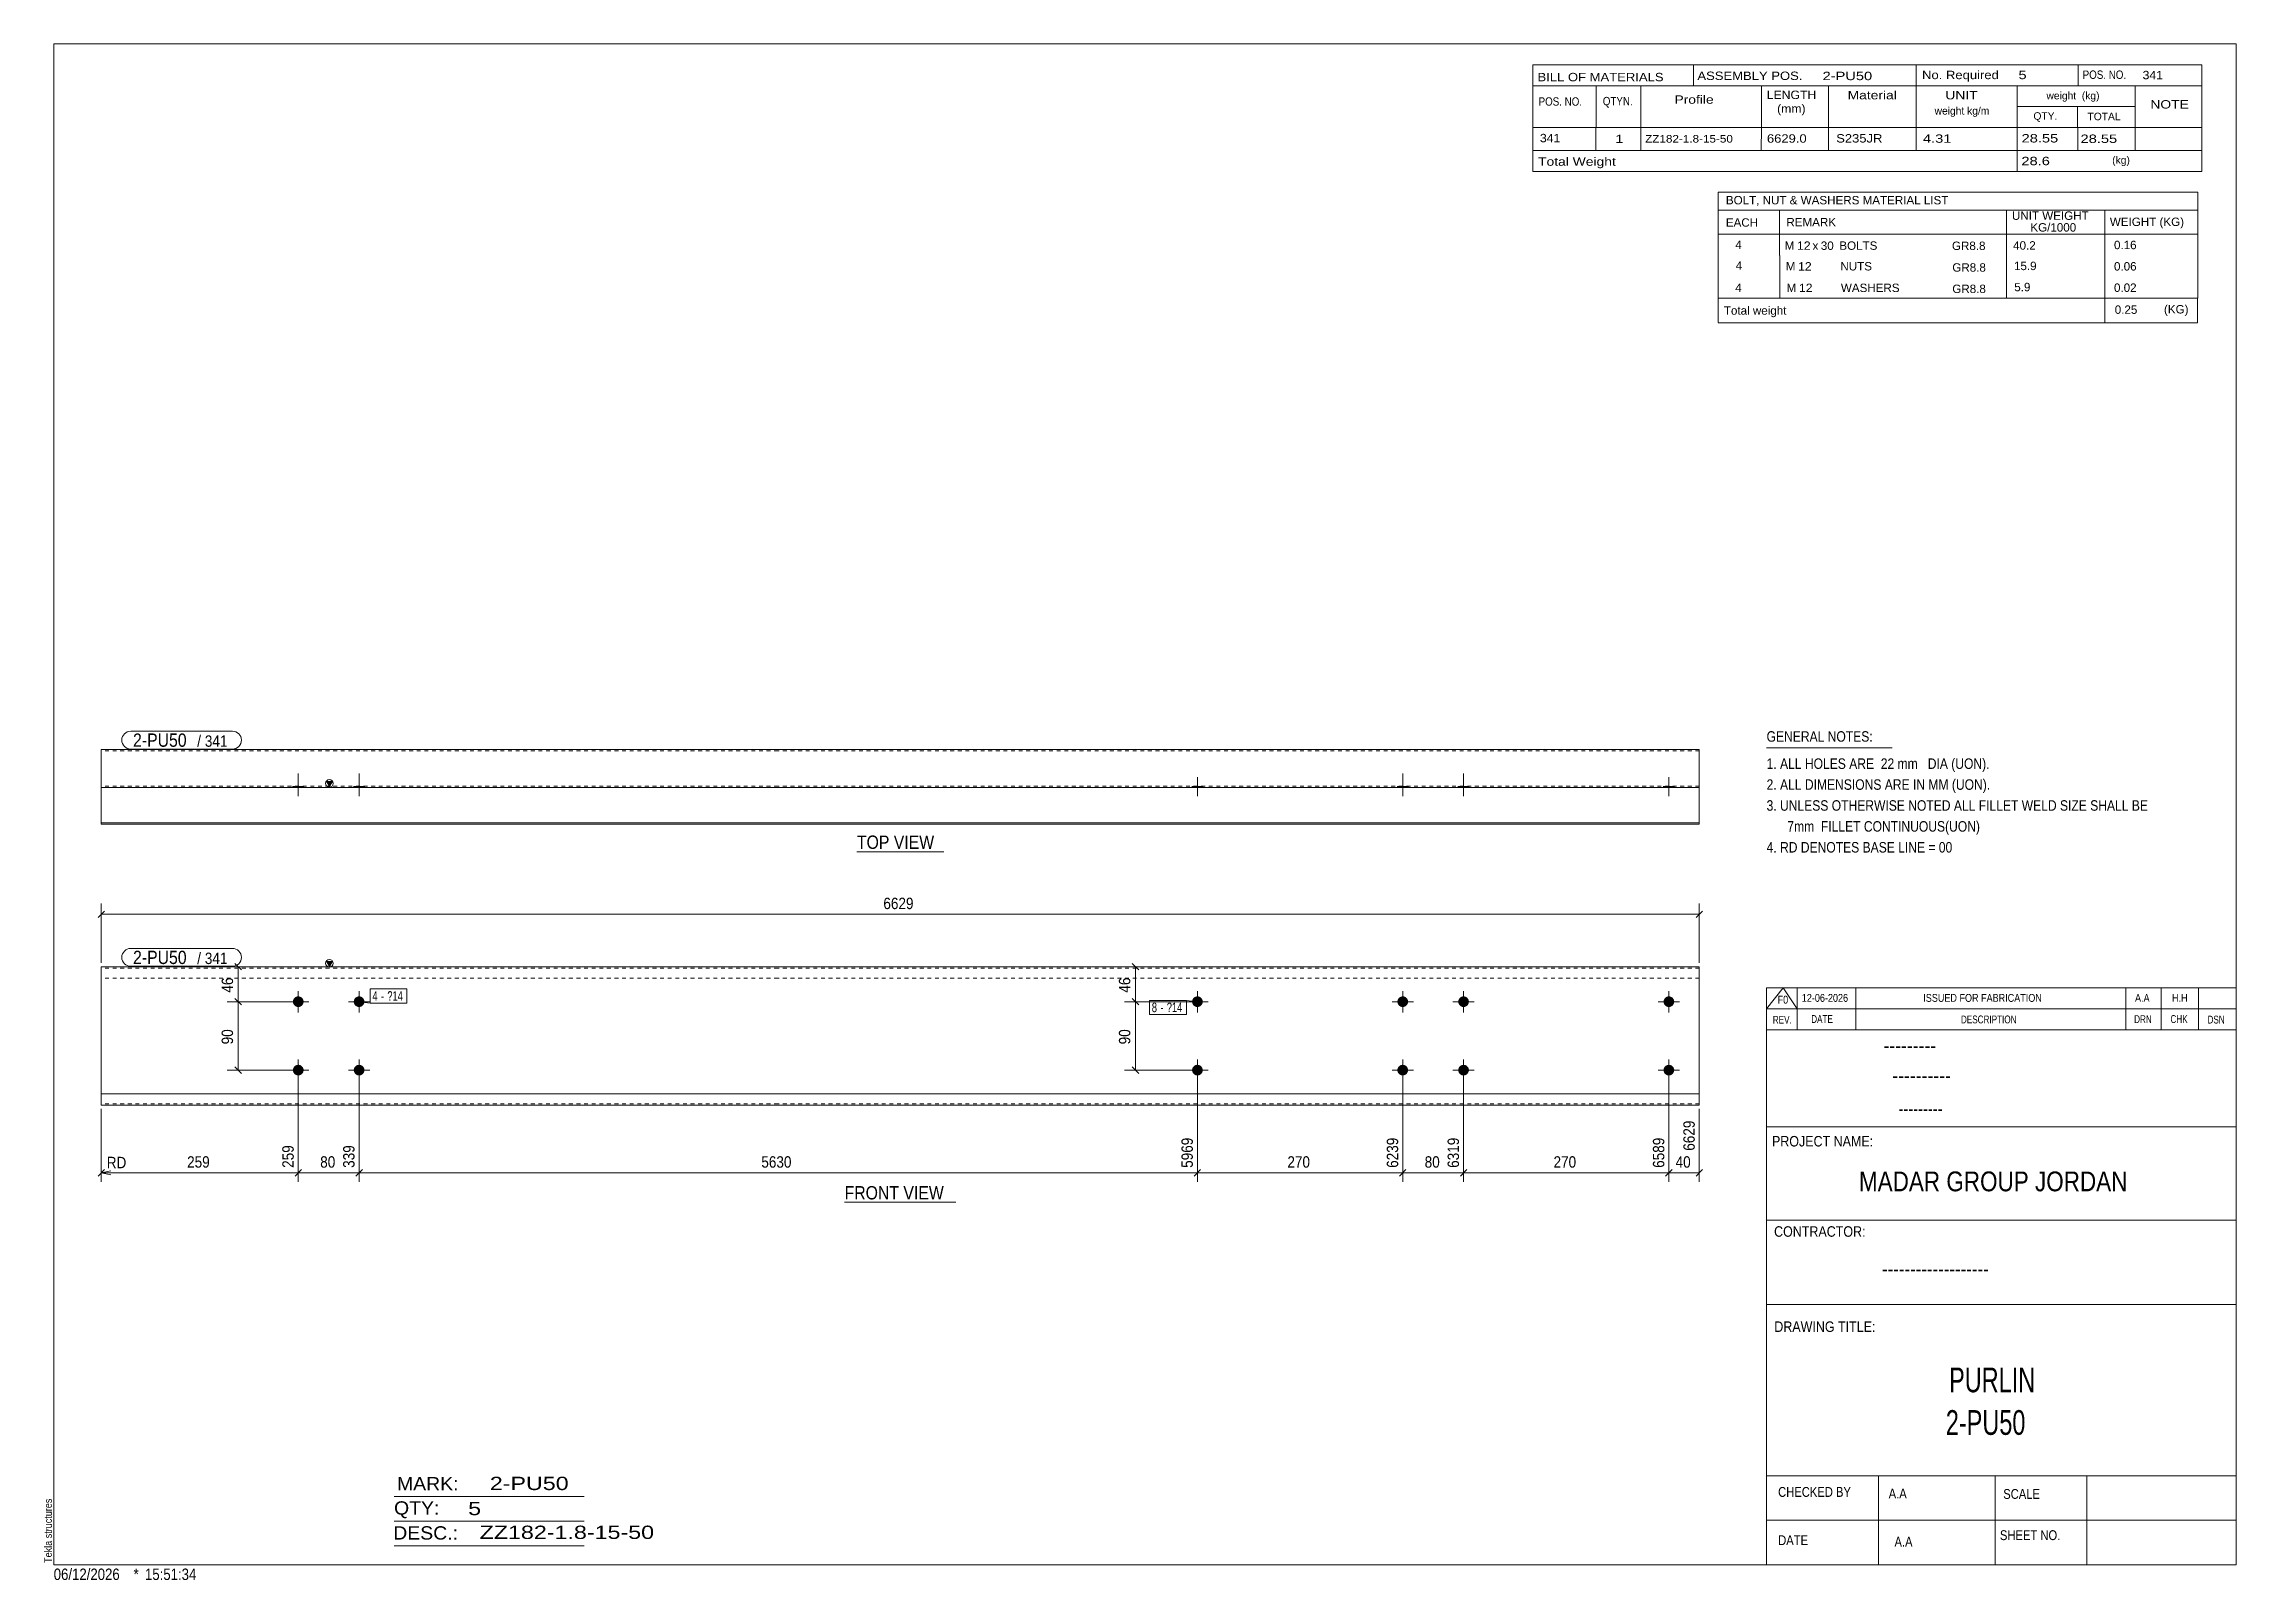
# Model space of a CAD drawing. Header units: millimetres. Extents: x 2 to 579, y 1 to 405.
import ezdxf

# ---------------------------------------------------------------- set-up
doc = ezdxf.new("R2010")
doc.units = ezdxf.units.MM
doc.linetypes.add('XKITLINE00', pattern=[0])
doc.linetypes.add('XKITLINE01', pattern=[4, 1, -1, 1, -1])
for name, color, linetype, lineweight in [('Bolt', 3, 'Continuous', 0), ('BoltMark', 7, 'Continuous', 0), ('Dimensions', 7, 'Continuous', 0), ('DrawingSheet', 5, 'Continuous', 0), ('OtherObjectType', 7, 'Continuous', 0), ('Part', 2, 'Continuous', 0), ('PartMark', 7, 'Continuous', 0)]:
    doc.layers.add(name, color=color, linetype=linetype, lineweight=lineweight)
doc.styles.add('@ARIAL_UNICODE_MS_BOLD', font='ARIAL.TTF')
doc.styles.add('ARIAL', font='ARIAL.TTF')
doc.styles.add('ARIAL_NARROW', font='ARIALN.TTF')
doc.styles.add('COMIC_SANS_MS_BOLD', font='COMICBD.TTF')
doc.styles.add('SWIS721_EX_BT', font='ARIAL.TTF')
doc.styles.add('SWISSE', font='ARIAL.TTF')

# ---------------------------------------------------------------- blocks, each defined once
blk = doc.blocks.new('*A1')
at = {"layer": 'Bolt'}
for points in [[(70.71, 153.06), (70.71, 153.02), (70.71, 152.99), (70.7, 152.95), (70.7, 152.92), (70.69, 152.89), (70.69, 152.85), (70.68, 152.82), (70.68, 152.79), (70.67, 152.75), (70.66, 152.72), (70.65, 152.69), (70.64, 152.65), (70.63, 152.62), (70.62, 152.59), (70.6, 152.56), (70.59, 152.52), (70.57, 152.49), (70.56, 152.46), (70.54, 152.43), (70.53, 152.4), (70.51, 152.37), (70.49, 152.34), (70.47, 152.31), (70.45, 152.29), (70.43, 152.26), (70.41, 152.23), (70.39, 152.2), (70.37, 152.18), (70.35, 152.15), (70.32, 152.13), (70.3, 152.1), (70.27, 152.08), (70.25, 152.05), (70.22, 152.03), (70.2, 152.01), (70.17, 151.99), (70.14, 151.97), (70.12, 151.95), (70.09, 151.93), (70.06, 151.91), (70.03, 151.89), (70, 151.87), (69.97, 151.86), (69.94, 151.84), (69.91, 151.83), (69.88, 151.81), (69.84, 151.8), (69.81, 151.79), (69.78, 151.77), (69.75, 151.76), (69.72, 151.75), (69.68, 151.74), (69.65, 151.73), (69.62, 151.73), (69.58, 151.72), (69.55, 151.71), (69.51, 151.71), (69.48, 151.7), (69.45, 151.7), (69.41, 151.7), (69.38, 151.69), (69.34, 151.69), (69.31, 151.69), (69.27, 151.69), (69.24, 151.69), (69.21, 151.7), (69.17, 151.7), (69.14, 151.7), (69.1, 151.71), (69.07, 151.71), (69.04, 151.72), (69, 151.73), (68.97, 151.73), (68.94, 151.74), (68.9, 151.75), (68.87, 151.76), (68.84, 151.77), (68.81, 151.79), (68.77, 151.8), (68.74, 151.81), (68.71, 151.83), (68.68, 151.84), (68.65, 151.86), (68.62, 151.87), (68.59, 151.89), (68.56, 151.91), (68.53, 151.93), (68.5, 151.95), (68.48, 151.97), (68.45, 151.99), (68.42, 152.01), (68.39, 152.03), (68.37, 152.05), (68.34, 152.08), (68.32, 152.1), (68.3, 152.13), (68.27, 152.15), (68.25, 152.18), (68.23, 152.2), (68.21, 152.23), (68.18, 152.26), (68.16, 152.29), (68.15, 152.31), (68.13, 152.34), (68.11, 152.37), (68.09, 152.4), (68.07, 152.43), (68.06, 152.46), (68.04, 152.49), (68.03, 152.52), (68.02, 152.56), (68, 152.59), (67.99, 152.62), (67.98, 152.65), (67.97, 152.69), (67.96, 152.72), (67.95, 152.75), (67.94, 152.79), (67.94, 152.82), (67.93, 152.85), (67.92, 152.89), (67.92, 152.92), (67.92, 152.95), (67.91, 152.99), (67.91, 153.02), (67.91, 153.06), (67.91, 153.09), (67.91, 153.13), (67.91, 153.16), (67.91, 153.2), (67.92, 153.23), (67.92, 153.26), (67.92, 153.3), (67.93, 153.33), (67.94, 153.37), (67.94, 153.4), (67.95, 153.43), (67.96, 153.47), (67.97, 153.5), (67.98, 153.53), (67.99, 153.56), (68, 153.6), (68.02, 153.63), (68.03, 153.66), (68.04, 153.69), (68.06, 153.72), (68.07, 153.75), (68.09, 153.78), (68.11, 153.81), (68.13, 153.84), (68.15, 153.87), (68.16, 153.9), (68.18, 153.93), (68.21, 153.95), (68.23, 153.98), (68.25, 154.01), (68.27, 154.03), (68.3, 154.06), (68.32, 154.08), (68.34, 154.11), (68.37, 154.13), (68.39, 154.15), (68.42, 154.17), (68.45, 154.2), (68.48, 154.22), (68.5, 154.24), (68.53, 154.26), (68.56, 154.27), (68.59, 154.29), (68.62, 154.31), (68.65, 154.33), (68.68, 154.34), (68.71, 154.36), (68.74, 154.37), (68.77, 154.39), (68.81, 154.4), (68.84, 154.41), (68.87, 154.42), (68.9, 154.43), (68.94, 154.44), (68.97, 154.45), (69, 154.46), (69.04, 154.47), (69.07, 154.47), (69.1, 154.48), (69.14, 154.48), (69.17, 154.49), (69.21, 154.49), (69.24, 154.49), (69.27, 154.49), (69.31, 154.49), (69.34, 154.49), (69.38, 154.49), (69.41, 154.49), (69.45, 154.49), (69.48, 154.48), (69.51, 154.48), (69.55, 154.47), (69.58, 154.47), (69.62, 154.46), (69.65, 154.45), (69.68, 154.44), (69.72, 154.43), (69.75, 154.42), (69.78, 154.41), (69.81, 154.4), (69.84, 154.39), (69.88, 154.37), (69.91, 154.36), (69.94, 154.34), (69.97, 154.33), (70, 154.31), (70.03, 154.29), (70.06, 154.27), (70.09, 154.26), (70.12, 154.24), (70.14, 154.22), (70.17, 154.2), (70.2, 154.17), (70.22, 154.15), (70.25, 154.13), (70.27, 154.11), (70.3, 154.08), (70.32, 154.06), (70.35, 154.03), (70.37, 154.01), (70.39, 153.98), (70.41, 153.95), (70.43, 153.93), (70.45, 153.9), (70.47, 153.87), (70.49, 153.84), (70.51, 153.81), (70.53, 153.78), (70.54, 153.75), (70.56, 153.72), (70.57, 153.69), (70.59, 153.66), (70.6, 153.63), (70.62, 153.6), (70.63, 153.56), (70.64, 153.53), (70.65, 153.5), (70.66, 153.47), (70.67, 153.43), (70.68, 153.4), (70.68, 153.37), (70.69, 153.33), (70.69, 153.3), (70.7, 153.26), (70.7, 153.23), (70.71, 153.2), (70.71, 153.16), (70.71, 153.13), (70.71, 153.09)], [(86.71, 153.06), (86.71, 153.02), (86.71, 152.99), (86.7, 152.95), (86.7, 152.92), (86.69, 152.89), (86.69, 152.85), (86.68, 152.82), (86.68, 152.79), (86.67, 152.75), (86.66, 152.72), (86.65, 152.69), (86.64, 152.65), (86.63, 152.62), (86.62, 152.59), (86.6, 152.56), (86.59, 152.52), (86.57, 152.49), (86.56, 152.46), (86.54, 152.43), (86.53, 152.4), (86.51, 152.37), (86.49, 152.34), (86.47, 152.31), (86.45, 152.29), (86.43, 152.26), (86.41, 152.23), (86.39, 152.2), (86.37, 152.18), (86.35, 152.15), (86.32, 152.13), (86.3, 152.1), (86.27, 152.08), (86.25, 152.05), (86.22, 152.03), (86.2, 152.01), (86.17, 151.99), (86.14, 151.97), (86.12, 151.95), (86.09, 151.93), (86.06, 151.91), (86.03, 151.89), (86, 151.87), (85.97, 151.86), (85.94, 151.84), (85.91, 151.83), (85.88, 151.81), (85.84, 151.8), (85.81, 151.79), (85.78, 151.77), (85.75, 151.76), (85.72, 151.75), (85.68, 151.74), (85.65, 151.73), (85.62, 151.73), (85.58, 151.72), (85.55, 151.71), (85.51, 151.71), (85.48, 151.7), (85.45, 151.7), (85.41, 151.7), (85.38, 151.69), (85.34, 151.69), (85.31, 151.69), (85.27, 151.69), (85.24, 151.69), (85.21, 151.7), (85.17, 151.7), (85.14, 151.7), (85.1, 151.71), (85.07, 151.71), (85.04, 151.72), (85, 151.73), (84.97, 151.73), (84.94, 151.74), (84.9, 151.75), (84.87, 151.76), (84.84, 151.77), (84.81, 151.79), (84.77, 151.8), (84.74, 151.81), (84.71, 151.83), (84.68, 151.84), (84.65, 151.86), (84.62, 151.87), (84.59, 151.89), (84.56, 151.91), (84.53, 151.93), (84.5, 151.95), (84.48, 151.97), (84.45, 151.99), (84.42, 152.01), (84.39, 152.03), (84.37, 152.05), (84.34, 152.08), (84.32, 152.1), (84.3, 152.13), (84.27, 152.15), (84.25, 152.18), (84.23, 152.2), (84.21, 152.23), (84.18, 152.26), (84.16, 152.29), (84.15, 152.31), (84.13, 152.34), (84.11, 152.37), (84.09, 152.4), (84.07, 152.43), (84.06, 152.46), (84.04, 152.49), (84.03, 152.52), (84.02, 152.56), (84, 152.59), (83.99, 152.62), (83.98, 152.65), (83.97, 152.69), (83.96, 152.72), (83.95, 152.75), (83.94, 152.79), (83.94, 152.82), (83.93, 152.85), (83.92, 152.89), (83.92, 152.92), (83.92, 152.95), (83.91, 152.99), (83.91, 153.02), (83.91, 153.06), (83.91, 153.09), (83.91, 153.13), (83.91, 153.16), (83.91, 153.2), (83.92, 153.23), (83.92, 153.26), (83.92, 153.3), (83.93, 153.33), (83.94, 153.37), (83.94, 153.4), (83.95, 153.43), (83.96, 153.47), (83.97, 153.5), (83.98, 153.53), (83.99, 153.56), (84, 153.6), (84.02, 153.63), (84.03, 153.66), (84.04, 153.69), (84.06, 153.72), (84.07, 153.75), (84.09, 153.78), (84.11, 153.81), (84.13, 153.84), (84.15, 153.87), (84.16, 153.9), (84.18, 153.93), (84.21, 153.95), (84.23, 153.98), (84.25, 154.01), (84.27, 154.03), (84.3, 154.06), (84.32, 154.08), (84.34, 154.11), (84.37, 154.13), (84.39, 154.15), (84.42, 154.17), (84.45, 154.2), (84.48, 154.22), (84.5, 154.24), (84.53, 154.26), (84.56, 154.27), (84.59, 154.29), (84.62, 154.31), (84.65, 154.33), (84.68, 154.34), (84.71, 154.36), (84.74, 154.37), (84.77, 154.39), (84.81, 154.4), (84.84, 154.41), (84.87, 154.42), (84.9, 154.43), (84.94, 154.44), (84.97, 154.45), (85, 154.46), (85.04, 154.47), (85.07, 154.47), (85.1, 154.48), (85.14, 154.48), (85.17, 154.49), (85.21, 154.49), (85.24, 154.49), (85.27, 154.49), (85.31, 154.49), (85.34, 154.49), (85.38, 154.49), (85.41, 154.49), (85.45, 154.49), (85.48, 154.48), (85.51, 154.48), (85.55, 154.47), (85.58, 154.47), (85.62, 154.46), (85.65, 154.45), (85.68, 154.44), (85.72, 154.43), (85.75, 154.42), (85.78, 154.41), (85.81, 154.4), (85.84, 154.39), (85.88, 154.37), (85.91, 154.36), (85.94, 154.34), (85.97, 154.33), (86, 154.31), (86.03, 154.29), (86.06, 154.27), (86.09, 154.26), (86.12, 154.24), (86.14, 154.22), (86.17, 154.2), (86.2, 154.17), (86.22, 154.15), (86.25, 154.13), (86.27, 154.11), (86.3, 154.08), (86.32, 154.06), (86.35, 154.03), (86.37, 154.01), (86.39, 153.98), (86.41, 153.95), (86.43, 153.93), (86.45, 153.9), (86.47, 153.87), (86.49, 153.84), (86.51, 153.81), (86.53, 153.78), (86.54, 153.75), (86.56, 153.72), (86.57, 153.69), (86.59, 153.66), (86.6, 153.63), (86.62, 153.6), (86.63, 153.56), (86.64, 153.53), (86.65, 153.5), (86.66, 153.47), (86.67, 153.43), (86.68, 153.4), (86.68, 153.37), (86.69, 153.33), (86.69, 153.3), (86.7, 153.26), (86.7, 153.23), (86.71, 153.2), (86.71, 153.16), (86.71, 153.13), (86.71, 153.09)], [(70.71, 135.06), (70.71, 135.02), (70.71, 134.99), (70.7, 134.95), (70.7, 134.92), (70.69, 134.89), (70.69, 134.85), (70.68, 134.82), (70.68, 134.79), (70.67, 134.75), (70.66, 134.72), (70.65, 134.69), (70.64, 134.65), (70.63, 134.62), (70.62, 134.59), (70.6, 134.56), (70.59, 134.52), (70.57, 134.49), (70.56, 134.46), (70.54, 134.43), (70.53, 134.4), (70.51, 134.37), (70.49, 134.34), (70.47, 134.31), (70.45, 134.29), (70.43, 134.26), (70.41, 134.23), (70.39, 134.2), (70.37, 134.18), (70.35, 134.15), (70.32, 134.13), (70.3, 134.1), (70.27, 134.08), (70.25, 134.05), (70.22, 134.03), (70.2, 134.01), (70.17, 133.99), (70.14, 133.97), (70.12, 133.95), (70.09, 133.93), (70.06, 133.91), (70.03, 133.89), (70, 133.87), (69.97, 133.86), (69.94, 133.84), (69.91, 133.83), (69.88, 133.81), (69.84, 133.8), (69.81, 133.79), (69.78, 133.77), (69.75, 133.76), (69.72, 133.75), (69.68, 133.74), (69.65, 133.73), (69.62, 133.73), (69.58, 133.72), (69.55, 133.71), (69.51, 133.71), (69.48, 133.7), (69.45, 133.7), (69.41, 133.7), (69.38, 133.69), (69.34, 133.69), (69.31, 133.69), (69.27, 133.69), (69.24, 133.69), (69.21, 133.7), (69.17, 133.7), (69.14, 133.7), (69.1, 133.71), (69.07, 133.71), (69.04, 133.72), (69, 133.73), (68.97, 133.73), (68.94, 133.74), (68.9, 133.75), (68.87, 133.76), (68.84, 133.77), (68.81, 133.79), (68.77, 133.8), (68.74, 133.81), (68.71, 133.83), (68.68, 133.84), (68.65, 133.86), (68.62, 133.87), (68.59, 133.89), (68.56, 133.91), (68.53, 133.93), (68.5, 133.95), (68.48, 133.97), (68.45, 133.99), (68.42, 134.01), (68.39, 134.03), (68.37, 134.05), (68.34, 134.08), (68.32, 134.1), (68.3, 134.13), (68.27, 134.15), (68.25, 134.18), (68.23, 134.2), (68.21, 134.23), (68.18, 134.26), (68.16, 134.29), (68.15, 134.31), (68.13, 134.34), (68.11, 134.37), (68.09, 134.4), (68.07, 134.43), (68.06, 134.46), (68.04, 134.49), (68.03, 134.52), (68.02, 134.56), (68, 134.59), (67.99, 134.62), (67.98, 134.65), (67.97, 134.69), (67.96, 134.72), (67.95, 134.75), (67.94, 134.79), (67.94, 134.82), (67.93, 134.85), (67.92, 134.89), (67.92, 134.92), (67.92, 134.95), (67.91, 134.99), (67.91, 135.02), (67.91, 135.06), (67.91, 135.09), (67.91, 135.13), (67.91, 135.16), (67.91, 135.2), (67.92, 135.23), (67.92, 135.26), (67.92, 135.3), (67.93, 135.33), (67.94, 135.37), (67.94, 135.4), (67.95, 135.43), (67.96, 135.47), (67.97, 135.5), (67.98, 135.53), (67.99, 135.56), (68, 135.6), (68.02, 135.63), (68.03, 135.66), (68.04, 135.69), (68.06, 135.72), (68.07, 135.75), (68.09, 135.78), (68.11, 135.81), (68.13, 135.84), (68.15, 135.87), (68.16, 135.9), (68.18, 135.93), (68.21, 135.95), (68.23, 135.98), (68.25, 136.01), (68.27, 136.03), (68.3, 136.06), (68.32, 136.08), (68.34, 136.11), (68.37, 136.13), (68.39, 136.15), (68.42, 136.17), (68.45, 136.2), (68.48, 136.22), (68.5, 136.24), (68.53, 136.26), (68.56, 136.27), (68.59, 136.29), (68.62, 136.31), (68.65, 136.33), (68.68, 136.34), (68.71, 136.36), (68.74, 136.37), (68.77, 136.39), (68.81, 136.4), (68.84, 136.41), (68.87, 136.42), (68.9, 136.43), (68.94, 136.44), (68.97, 136.45), (69, 136.46), (69.04, 136.47), (69.07, 136.47), (69.1, 136.48), (69.14, 136.48), (69.17, 136.49), (69.21, 136.49), (69.24, 136.49), (69.27, 136.49), (69.31, 136.49), (69.34, 136.49), (69.38, 136.49), (69.41, 136.49), (69.45, 136.49), (69.48, 136.48), (69.51, 136.48), (69.55, 136.47), (69.58, 136.47), (69.62, 136.46), (69.65, 136.45), (69.68, 136.44), (69.72, 136.43), (69.75, 136.42), (69.78, 136.41), (69.81, 136.4), (69.84, 136.39), (69.88, 136.37), (69.91, 136.36), (69.94, 136.34), (69.97, 136.33), (70, 136.31), (70.03, 136.29), (70.06, 136.27), (70.09, 136.26), (70.12, 136.24), (70.14, 136.22), (70.17, 136.2), (70.2, 136.17), (70.22, 136.15), (70.25, 136.13), (70.27, 136.11), (70.3, 136.08), (70.32, 136.06), (70.35, 136.03), (70.37, 136.01), (70.39, 135.98), (70.41, 135.95), (70.43, 135.93), (70.45, 135.9), (70.47, 135.87), (70.49, 135.84), (70.51, 135.81), (70.53, 135.78), (70.54, 135.75), (70.56, 135.72), (70.57, 135.69), (70.59, 135.66), (70.6, 135.63), (70.62, 135.6), (70.63, 135.56), (70.64, 135.53), (70.65, 135.5), (70.66, 135.47), (70.67, 135.43), (70.68, 135.4), (70.68, 135.37), (70.69, 135.33), (70.69, 135.3), (70.7, 135.26), (70.7, 135.23), (70.71, 135.2), (70.71, 135.16), (70.71, 135.13), (70.71, 135.09)], [(86.71, 135.06), (86.71, 135.02), (86.71, 134.99), (86.7, 134.95), (86.7, 134.92), (86.69, 134.89), (86.69, 134.85), (86.68, 134.82), (86.68, 134.79), (86.67, 134.75), (86.66, 134.72), (86.65, 134.69), (86.64, 134.65), (86.63, 134.62), (86.62, 134.59), (86.6, 134.56), (86.59, 134.52), (86.57, 134.49), (86.56, 134.46), (86.54, 134.43), (86.53, 134.4), (86.51, 134.37), (86.49, 134.34), (86.47, 134.31), (86.45, 134.29), (86.43, 134.26), (86.41, 134.23), (86.39, 134.2), (86.37, 134.18), (86.35, 134.15), (86.32, 134.13), (86.3, 134.1), (86.27, 134.08), (86.25, 134.05), (86.22, 134.03), (86.2, 134.01), (86.17, 133.99), (86.14, 133.97), (86.12, 133.95), (86.09, 133.93), (86.06, 133.91), (86.03, 133.89), (86, 133.87), (85.97, 133.86), (85.94, 133.84), (85.91, 133.83), (85.88, 133.81), (85.84, 133.8), (85.81, 133.79), (85.78, 133.77), (85.75, 133.76), (85.72, 133.75), (85.68, 133.74), (85.65, 133.73), (85.62, 133.73), (85.58, 133.72), (85.55, 133.71), (85.51, 133.71), (85.48, 133.7), (85.45, 133.7), (85.41, 133.7), (85.38, 133.69), (85.34, 133.69), (85.31, 133.69), (85.27, 133.69), (85.24, 133.69), (85.21, 133.7), (85.17, 133.7), (85.14, 133.7), (85.1, 133.71), (85.07, 133.71), (85.04, 133.72), (85, 133.73), (84.97, 133.73), (84.94, 133.74), (84.9, 133.75), (84.87, 133.76), (84.84, 133.77), (84.81, 133.79), (84.77, 133.8), (84.74, 133.81), (84.71, 133.83), (84.68, 133.84), (84.65, 133.86), (84.62, 133.87), (84.59, 133.89), (84.56, 133.91), (84.53, 133.93), (84.5, 133.95), (84.48, 133.97), (84.45, 133.99), (84.42, 134.01), (84.39, 134.03), (84.37, 134.05), (84.34, 134.08), (84.32, 134.1), (84.3, 134.13), (84.27, 134.15), (84.25, 134.18), (84.23, 134.2), (84.21, 134.23), (84.18, 134.26), (84.16, 134.29), (84.15, 134.31), (84.13, 134.34), (84.11, 134.37), (84.09, 134.4), (84.07, 134.43), (84.06, 134.46), (84.04, 134.49), (84.03, 134.52), (84.02, 134.56), (84, 134.59), (83.99, 134.62), (83.98, 134.65), (83.97, 134.69), (83.96, 134.72), (83.95, 134.75), (83.94, 134.79), (83.94, 134.82), (83.93, 134.85), (83.92, 134.89), (83.92, 134.92), (83.92, 134.95), (83.91, 134.99), (83.91, 135.02), (83.91, 135.06), (83.91, 135.09), (83.91, 135.13), (83.91, 135.16), (83.91, 135.2), (83.92, 135.23), (83.92, 135.26), (83.92, 135.3), (83.93, 135.33), (83.94, 135.37), (83.94, 135.4), (83.95, 135.43), (83.96, 135.47), (83.97, 135.5), (83.98, 135.53), (83.99, 135.56), (84, 135.6), (84.02, 135.63), (84.03, 135.66), (84.04, 135.69), (84.06, 135.72), (84.07, 135.75), (84.09, 135.78), (84.11, 135.81), (84.13, 135.84), (84.15, 135.87), (84.16, 135.9), (84.18, 135.93), (84.21, 135.95), (84.23, 135.98), (84.25, 136.01), (84.27, 136.03), (84.3, 136.06), (84.32, 136.08), (84.34, 136.11), (84.37, 136.13), (84.39, 136.15), (84.42, 136.17), (84.45, 136.2), (84.48, 136.22), (84.5, 136.24), (84.53, 136.26), (84.56, 136.27), (84.59, 136.29), (84.62, 136.31), (84.65, 136.33), (84.68, 136.34), (84.71, 136.36), (84.74, 136.37), (84.77, 136.39), (84.81, 136.4), (84.84, 136.41), (84.87, 136.42), (84.9, 136.43), (84.94, 136.44), (84.97, 136.45), (85, 136.46), (85.04, 136.47), (85.07, 136.47), (85.1, 136.48), (85.14, 136.48), (85.17, 136.49), (85.21, 136.49), (85.24, 136.49), (85.27, 136.49), (85.31, 136.49), (85.34, 136.49), (85.38, 136.49), (85.41, 136.49), (85.45, 136.49), (85.48, 136.48), (85.51, 136.48), (85.55, 136.47), (85.58, 136.47), (85.62, 136.46), (85.65, 136.45), (85.68, 136.44), (85.72, 136.43), (85.75, 136.42), (85.78, 136.41), (85.81, 136.4), (85.84, 136.39), (85.88, 136.37), (85.91, 136.36), (85.94, 136.34), (85.97, 136.33), (86, 136.31), (86.03, 136.29), (86.06, 136.27), (86.09, 136.26), (86.12, 136.24), (86.14, 136.22), (86.17, 136.2), (86.2, 136.17), (86.22, 136.15), (86.25, 136.13), (86.27, 136.11), (86.3, 136.08), (86.32, 136.06), (86.35, 136.03), (86.37, 136.01), (86.39, 135.98), (86.41, 135.95), (86.43, 135.93), (86.45, 135.9), (86.47, 135.87), (86.49, 135.84), (86.51, 135.81), (86.53, 135.78), (86.54, 135.75), (86.56, 135.72), (86.57, 135.69), (86.59, 135.66), (86.6, 135.63), (86.62, 135.6), (86.63, 135.56), (86.64, 135.53), (86.65, 135.5), (86.66, 135.47), (86.67, 135.43), (86.68, 135.4), (86.68, 135.37), (86.69, 135.33), (86.69, 135.3), (86.7, 135.26), (86.7, 135.23), (86.71, 135.2), (86.71, 135.16), (86.71, 135.13), (86.71, 135.09)]]:
    blk.add_hatch(color=3, dxfattribs=at).paths.add_polyline_path(points, flags=17)
at = {"layer": 'Bolt', "color": 3, "linetype": 'XKITLINE00', "lineweight": 0}
for p, q in [((69.31, 155.89), (69.31, 150.29)), ((85.31, 155.89), (85.31, 150.29)), ((72.11, 153.09), (66.51, 153.09)), ((88.11, 153.09), (82.51, 153.09)), ((72.11, 135.09), (66.51, 135.09)), ((69.31, 137.89), (69.31, 132.29)), ((88.11, 135.09), (82.51, 135.09)), ((85.31, 137.89), (85.31, 132.29))]:
    blk.add_line(p, q, dxfattribs=at)
blk = doc.blocks.new('*A2')
at = {"layer": 'Bolt'}
for points in [[(361.2, 153.06), (361.2, 153.02), (361.19, 152.99), (361.19, 152.95), (361.19, 152.92), (361.18, 152.89), (361.18, 152.85), (361.17, 152.82), (361.16, 152.79), (361.16, 152.75), (361.15, 152.72), (361.14, 152.69), (361.13, 152.65), (361.12, 152.62), (361.1, 152.59), (361.09, 152.56), (361.08, 152.52), (361.06, 152.49), (361.05, 152.46), (361.03, 152.43), (361.02, 152.4), (361, 152.37), (360.98, 152.34), (360.96, 152.31), (360.94, 152.29), (360.92, 152.26), (360.9, 152.23), (360.88, 152.2), (360.86, 152.18), (360.83, 152.15), (360.81, 152.13), (360.79, 152.1), (360.76, 152.08), (360.74, 152.05), (360.71, 152.03), (360.69, 152.01), (360.66, 151.99), (360.63, 151.97), (360.6, 151.95), (360.57, 151.93), (360.55, 151.91), (360.52, 151.89), (360.49, 151.87), (360.46, 151.86), (360.43, 151.84), (360.4, 151.83), (360.36, 151.81), (360.33, 151.8), (360.3, 151.79), (360.27, 151.77), (360.24, 151.76), (360.2, 151.75), (360.17, 151.74), (360.14, 151.73), (360.1, 151.73), (360.07, 151.72), (360.04, 151.71), (360, 151.71), (359.97, 151.7), (359.93, 151.7), (359.9, 151.7), (359.87, 151.69), (359.83, 151.69), (359.8, 151.69), (359.76, 151.69), (359.73, 151.69), (359.69, 151.7), (359.66, 151.7), (359.63, 151.7), (359.59, 151.71), (359.56, 151.71), (359.52, 151.72), (359.49, 151.73), (359.46, 151.73), (359.42, 151.74), (359.39, 151.75), (359.36, 151.76), (359.33, 151.77), (359.29, 151.79), (359.26, 151.8), (359.23, 151.81), (359.2, 151.83), (359.17, 151.84), (359.14, 151.86), (359.11, 151.87), (359.08, 151.89), (359.05, 151.91), (359.02, 151.93), (358.99, 151.95), (358.96, 151.97), (358.94, 151.99), (358.91, 152.01), (358.88, 152.03), (358.86, 152.05), (358.83, 152.08), (358.81, 152.1), (358.78, 152.13), (358.76, 152.15), (358.74, 152.18), (358.71, 152.2), (358.69, 152.23), (358.67, 152.26), (358.65, 152.29), (358.63, 152.31), (358.61, 152.34), (358.6, 152.37), (358.58, 152.4), (358.56, 152.43), (358.55, 152.46), (358.53, 152.49), (358.52, 152.52), (358.5, 152.56), (358.49, 152.59), (358.48, 152.62), (358.47, 152.65), (358.46, 152.69), (358.45, 152.72), (358.44, 152.75), (358.43, 152.79), (358.42, 152.82), (358.42, 152.85), (358.41, 152.89), (358.41, 152.92), (358.4, 152.95), (358.4, 152.99), (358.4, 153.02), (358.4, 153.06), (358.4, 153.09), (358.4, 153.13), (358.4, 153.16), (358.4, 153.2), (358.4, 153.23), (358.41, 153.26), (358.41, 153.3), (358.42, 153.33), (358.42, 153.37), (358.43, 153.4), (358.44, 153.43), (358.45, 153.47), (358.46, 153.5), (358.47, 153.53), (358.48, 153.56), (358.49, 153.6), (358.5, 153.63), (358.52, 153.66), (358.53, 153.69), (358.55, 153.72), (358.56, 153.75), (358.58, 153.78), (358.6, 153.81), (358.61, 153.84), (358.63, 153.87), (358.65, 153.9), (358.67, 153.93), (358.69, 153.95), (358.71, 153.98), (358.74, 154.01), (358.76, 154.03), (358.78, 154.06), (358.81, 154.08), (358.83, 154.11), (358.86, 154.13), (358.88, 154.15), (358.91, 154.17), (358.94, 154.2), (358.96, 154.22), (358.99, 154.24), (359.02, 154.26), (359.05, 154.27), (359.08, 154.29), (359.11, 154.31), (359.14, 154.33), (359.17, 154.34), (359.2, 154.36), (359.23, 154.37), (359.26, 154.39), (359.29, 154.4), (359.33, 154.41), (359.36, 154.42), (359.39, 154.43), (359.42, 154.44), (359.46, 154.45), (359.49, 154.46), (359.52, 154.47), (359.56, 154.47), (359.59, 154.48), (359.63, 154.48), (359.66, 154.49), (359.69, 154.49), (359.73, 154.49), (359.76, 154.49), (359.8, 154.49), (359.83, 154.49), (359.87, 154.49), (359.9, 154.49), (359.93, 154.49), (359.97, 154.48), (360, 154.48), (360.04, 154.47), (360.07, 154.47), (360.1, 154.46), (360.14, 154.45), (360.17, 154.44), (360.2, 154.43), (360.24, 154.42), (360.27, 154.41), (360.3, 154.4), (360.33, 154.39), (360.36, 154.37), (360.4, 154.36), (360.43, 154.34), (360.46, 154.33), (360.49, 154.31), (360.52, 154.29), (360.55, 154.27), (360.57, 154.26), (360.6, 154.24), (360.63, 154.22), (360.66, 154.2), (360.69, 154.17), (360.71, 154.15), (360.74, 154.13), (360.76, 154.11), (360.79, 154.08), (360.81, 154.06), (360.83, 154.03), (360.86, 154.01), (360.88, 153.98), (360.9, 153.95), (360.92, 153.93), (360.94, 153.9), (360.96, 153.87), (360.98, 153.84), (361, 153.81), (361.02, 153.78), (361.03, 153.75), (361.05, 153.72), (361.06, 153.69), (361.08, 153.66), (361.09, 153.63), (361.1, 153.6), (361.12, 153.56), (361.13, 153.53), (361.14, 153.5), (361.15, 153.47), (361.16, 153.43), (361.16, 153.4), (361.17, 153.37), (361.18, 153.33), (361.18, 153.3), (361.19, 153.26), (361.19, 153.23), (361.19, 153.2), (361.2, 153.16), (361.2, 153.13), (361.2, 153.09)], [(377.2, 153.06), (377.2, 153.02), (377.19, 152.99), (377.19, 152.95), (377.19, 152.92), (377.18, 152.89), (377.18, 152.85), (377.17, 152.82), (377.16, 152.79), (377.16, 152.75), (377.15, 152.72), (377.14, 152.69), (377.13, 152.65), (377.12, 152.62), (377.1, 152.59), (377.09, 152.56), (377.08, 152.52), (377.06, 152.49), (377.05, 152.46), (377.03, 152.43), (377.02, 152.4), (377, 152.37), (376.98, 152.34), (376.96, 152.31), (376.94, 152.29), (376.92, 152.26), (376.9, 152.23), (376.88, 152.2), (376.86, 152.18), (376.83, 152.15), (376.81, 152.13), (376.79, 152.1), (376.76, 152.08), (376.74, 152.05), (376.71, 152.03), (376.69, 152.01), (376.66, 151.99), (376.63, 151.97), (376.6, 151.95), (376.57, 151.93), (376.55, 151.91), (376.52, 151.89), (376.49, 151.87), (376.46, 151.86), (376.43, 151.84), (376.4, 151.83), (376.36, 151.81), (376.33, 151.8), (376.3, 151.79), (376.27, 151.77), (376.24, 151.76), (376.2, 151.75), (376.17, 151.74), (376.14, 151.73), (376.1, 151.73), (376.07, 151.72), (376.04, 151.71), (376, 151.71), (375.97, 151.7), (375.93, 151.7), (375.9, 151.7), (375.87, 151.69), (375.83, 151.69), (375.8, 151.69), (375.76, 151.69), (375.73, 151.69), (375.69, 151.7), (375.66, 151.7), (375.63, 151.7), (375.59, 151.71), (375.56, 151.71), (375.52, 151.72), (375.49, 151.73), (375.46, 151.73), (375.42, 151.74), (375.39, 151.75), (375.36, 151.76), (375.33, 151.77), (375.29, 151.79), (375.26, 151.8), (375.23, 151.81), (375.2, 151.83), (375.17, 151.84), (375.14, 151.86), (375.11, 151.87), (375.08, 151.89), (375.05, 151.91), (375.02, 151.93), (374.99, 151.95), (374.96, 151.97), (374.94, 151.99), (374.91, 152.01), (374.88, 152.03), (374.86, 152.05), (374.83, 152.08), (374.81, 152.1), (374.78, 152.13), (374.76, 152.15), (374.74, 152.18), (374.71, 152.2), (374.69, 152.23), (374.67, 152.26), (374.65, 152.29), (374.63, 152.31), (374.61, 152.34), (374.6, 152.37), (374.58, 152.4), (374.56, 152.43), (374.55, 152.46), (374.53, 152.49), (374.52, 152.52), (374.5, 152.56), (374.49, 152.59), (374.48, 152.62), (374.47, 152.65), (374.46, 152.69), (374.45, 152.72), (374.44, 152.75), (374.43, 152.79), (374.42, 152.82), (374.42, 152.85), (374.41, 152.89), (374.41, 152.92), (374.4, 152.95), (374.4, 152.99), (374.4, 153.02), (374.4, 153.06), (374.4, 153.09), (374.4, 153.13), (374.4, 153.16), (374.4, 153.2), (374.4, 153.23), (374.41, 153.26), (374.41, 153.3), (374.42, 153.33), (374.42, 153.37), (374.43, 153.4), (374.44, 153.43), (374.45, 153.47), (374.46, 153.5), (374.47, 153.53), (374.48, 153.56), (374.49, 153.6), (374.5, 153.63), (374.52, 153.66), (374.53, 153.69), (374.55, 153.72), (374.56, 153.75), (374.58, 153.78), (374.6, 153.81), (374.61, 153.84), (374.63, 153.87), (374.65, 153.9), (374.67, 153.93), (374.69, 153.95), (374.71, 153.98), (374.74, 154.01), (374.76, 154.03), (374.78, 154.06), (374.81, 154.08), (374.83, 154.11), (374.86, 154.13), (374.88, 154.15), (374.91, 154.17), (374.94, 154.2), (374.96, 154.22), (374.99, 154.24), (375.02, 154.26), (375.05, 154.27), (375.08, 154.29), (375.11, 154.31), (375.14, 154.33), (375.17, 154.34), (375.2, 154.36), (375.23, 154.37), (375.26, 154.39), (375.29, 154.4), (375.33, 154.41), (375.36, 154.42), (375.39, 154.43), (375.42, 154.44), (375.46, 154.45), (375.49, 154.46), (375.52, 154.47), (375.56, 154.47), (375.59, 154.48), (375.63, 154.48), (375.66, 154.49), (375.69, 154.49), (375.73, 154.49), (375.76, 154.49), (375.8, 154.49), (375.83, 154.49), (375.87, 154.49), (375.9, 154.49), (375.93, 154.49), (375.97, 154.48), (376, 154.48), (376.04, 154.47), (376.07, 154.47), (376.1, 154.46), (376.14, 154.45), (376.17, 154.44), (376.2, 154.43), (376.24, 154.42), (376.27, 154.41), (376.3, 154.4), (376.33, 154.39), (376.36, 154.37), (376.4, 154.36), (376.43, 154.34), (376.46, 154.33), (376.49, 154.31), (376.52, 154.29), (376.55, 154.27), (376.57, 154.26), (376.6, 154.24), (376.63, 154.22), (376.66, 154.2), (376.69, 154.17), (376.71, 154.15), (376.74, 154.13), (376.76, 154.11), (376.79, 154.08), (376.81, 154.06), (376.83, 154.03), (376.86, 154.01), (376.88, 153.98), (376.9, 153.95), (376.92, 153.93), (376.94, 153.9), (376.96, 153.87), (376.98, 153.84), (377, 153.81), (377.02, 153.78), (377.03, 153.75), (377.05, 153.72), (377.06, 153.69), (377.08, 153.66), (377.09, 153.63), (377.1, 153.6), (377.12, 153.56), (377.13, 153.53), (377.14, 153.5), (377.15, 153.47), (377.16, 153.43), (377.16, 153.4), (377.17, 153.37), (377.18, 153.33), (377.18, 153.3), (377.19, 153.26), (377.19, 153.23), (377.19, 153.2), (377.2, 153.16), (377.2, 153.13), (377.2, 153.09)], [(361.2, 135.06), (361.2, 135.02), (361.19, 134.99), (361.19, 134.95), (361.19, 134.92), (361.18, 134.89), (361.18, 134.85), (361.17, 134.82), (361.16, 134.79), (361.16, 134.75), (361.15, 134.72), (361.14, 134.69), (361.13, 134.65), (361.12, 134.62), (361.1, 134.59), (361.09, 134.56), (361.08, 134.52), (361.06, 134.49), (361.05, 134.46), (361.03, 134.43), (361.02, 134.4), (361, 134.37), (360.98, 134.34), (360.96, 134.31), (360.94, 134.29), (360.92, 134.26), (360.9, 134.23), (360.88, 134.2), (360.86, 134.18), (360.83, 134.15), (360.81, 134.13), (360.79, 134.1), (360.76, 134.08), (360.74, 134.05), (360.71, 134.03), (360.69, 134.01), (360.66, 133.99), (360.63, 133.97), (360.6, 133.95), (360.57, 133.93), (360.55, 133.91), (360.52, 133.89), (360.49, 133.87), (360.46, 133.86), (360.43, 133.84), (360.4, 133.83), (360.36, 133.81), (360.33, 133.8), (360.3, 133.79), (360.27, 133.77), (360.24, 133.76), (360.2, 133.75), (360.17, 133.74), (360.14, 133.73), (360.1, 133.73), (360.07, 133.72), (360.04, 133.71), (360, 133.71), (359.97, 133.7), (359.93, 133.7), (359.9, 133.7), (359.87, 133.69), (359.83, 133.69), (359.8, 133.69), (359.76, 133.69), (359.73, 133.69), (359.69, 133.7), (359.66, 133.7), (359.63, 133.7), (359.59, 133.71), (359.56, 133.71), (359.52, 133.72), (359.49, 133.73), (359.46, 133.73), (359.42, 133.74), (359.39, 133.75), (359.36, 133.76), (359.33, 133.77), (359.29, 133.79), (359.26, 133.8), (359.23, 133.81), (359.2, 133.83), (359.17, 133.84), (359.14, 133.86), (359.11, 133.87), (359.08, 133.89), (359.05, 133.91), (359.02, 133.93), (358.99, 133.95), (358.96, 133.97), (358.94, 133.99), (358.91, 134.01), (358.88, 134.03), (358.86, 134.05), (358.83, 134.08), (358.81, 134.1), (358.78, 134.13), (358.76, 134.15), (358.74, 134.18), (358.71, 134.2), (358.69, 134.23), (358.67, 134.26), (358.65, 134.29), (358.63, 134.31), (358.61, 134.34), (358.6, 134.37), (358.58, 134.4), (358.56, 134.43), (358.55, 134.46), (358.53, 134.49), (358.52, 134.52), (358.5, 134.56), (358.49, 134.59), (358.48, 134.62), (358.47, 134.65), (358.46, 134.69), (358.45, 134.72), (358.44, 134.75), (358.43, 134.79), (358.42, 134.82), (358.42, 134.85), (358.41, 134.89), (358.41, 134.92), (358.4, 134.95), (358.4, 134.99), (358.4, 135.02), (358.4, 135.06), (358.4, 135.09), (358.4, 135.13), (358.4, 135.16), (358.4, 135.2), (358.4, 135.23), (358.41, 135.26), (358.41, 135.3), (358.42, 135.33), (358.42, 135.37), (358.43, 135.4), (358.44, 135.43), (358.45, 135.47), (358.46, 135.5), (358.47, 135.53), (358.48, 135.56), (358.49, 135.6), (358.5, 135.63), (358.52, 135.66), (358.53, 135.69), (358.55, 135.72), (358.56, 135.75), (358.58, 135.78), (358.6, 135.81), (358.61, 135.84), (358.63, 135.87), (358.65, 135.9), (358.67, 135.93), (358.69, 135.95), (358.71, 135.98), (358.74, 136.01), (358.76, 136.03), (358.78, 136.06), (358.81, 136.08), (358.83, 136.11), (358.86, 136.13), (358.88, 136.15), (358.91, 136.17), (358.94, 136.2), (358.96, 136.22), (358.99, 136.24), (359.02, 136.26), (359.05, 136.27), (359.08, 136.29), (359.11, 136.31), (359.14, 136.33), (359.17, 136.34), (359.2, 136.36), (359.23, 136.37), (359.26, 136.39), (359.29, 136.4), (359.33, 136.41), (359.36, 136.42), (359.39, 136.43), (359.42, 136.44), (359.46, 136.45), (359.49, 136.46), (359.52, 136.47), (359.56, 136.47), (359.59, 136.48), (359.63, 136.48), (359.66, 136.49), (359.69, 136.49), (359.73, 136.49), (359.76, 136.49), (359.8, 136.49), (359.83, 136.49), (359.87, 136.49), (359.9, 136.49), (359.93, 136.49), (359.97, 136.48), (360, 136.48), (360.04, 136.47), (360.07, 136.47), (360.1, 136.46), (360.14, 136.45), (360.17, 136.44), (360.2, 136.43), (360.24, 136.42), (360.27, 136.41), (360.3, 136.4), (360.33, 136.39), (360.36, 136.37), (360.4, 136.36), (360.43, 136.34), (360.46, 136.33), (360.49, 136.31), (360.52, 136.29), (360.55, 136.27), (360.57, 136.26), (360.6, 136.24), (360.63, 136.22), (360.66, 136.2), (360.69, 136.17), (360.71, 136.15), (360.74, 136.13), (360.76, 136.11), (360.79, 136.08), (360.81, 136.06), (360.83, 136.03), (360.86, 136.01), (360.88, 135.98), (360.9, 135.95), (360.92, 135.93), (360.94, 135.9), (360.96, 135.87), (360.98, 135.84), (361, 135.81), (361.02, 135.78), (361.03, 135.75), (361.05, 135.72), (361.06, 135.69), (361.08, 135.66), (361.09, 135.63), (361.1, 135.6), (361.12, 135.56), (361.13, 135.53), (361.14, 135.5), (361.15, 135.47), (361.16, 135.43), (361.16, 135.4), (361.17, 135.37), (361.18, 135.33), (361.18, 135.3), (361.19, 135.26), (361.19, 135.23), (361.19, 135.2), (361.2, 135.16), (361.2, 135.13), (361.2, 135.09)], [(377.2, 135.06), (377.2, 135.02), (377.19, 134.99), (377.19, 134.95), (377.19, 134.92), (377.18, 134.89), (377.18, 134.85), (377.17, 134.82), (377.16, 134.79), (377.16, 134.75), (377.15, 134.72), (377.14, 134.69), (377.13, 134.65), (377.12, 134.62), (377.1, 134.59), (377.09, 134.56), (377.08, 134.52), (377.06, 134.49), (377.05, 134.46), (377.03, 134.43), (377.02, 134.4), (377, 134.37), (376.98, 134.34), (376.96, 134.31), (376.94, 134.29), (376.92, 134.26), (376.9, 134.23), (376.88, 134.2), (376.86, 134.18), (376.83, 134.15), (376.81, 134.13), (376.79, 134.1), (376.76, 134.08), (376.74, 134.05), (376.71, 134.03), (376.69, 134.01), (376.66, 133.99), (376.63, 133.97), (376.6, 133.95), (376.57, 133.93), (376.55, 133.91), (376.52, 133.89), (376.49, 133.87), (376.46, 133.86), (376.43, 133.84), (376.4, 133.83), (376.36, 133.81), (376.33, 133.8), (376.3, 133.79), (376.27, 133.77), (376.24, 133.76), (376.2, 133.75), (376.17, 133.74), (376.14, 133.73), (376.1, 133.73), (376.07, 133.72), (376.04, 133.71), (376, 133.71), (375.97, 133.7), (375.93, 133.7), (375.9, 133.7), (375.87, 133.69), (375.83, 133.69), (375.8, 133.69), (375.76, 133.69), (375.73, 133.69), (375.69, 133.7), (375.66, 133.7), (375.63, 133.7), (375.59, 133.71), (375.56, 133.71), (375.52, 133.72), (375.49, 133.73), (375.46, 133.73), (375.42, 133.74), (375.39, 133.75), (375.36, 133.76), (375.33, 133.77), (375.29, 133.79), (375.26, 133.8), (375.23, 133.81), (375.2, 133.83), (375.17, 133.84), (375.14, 133.86), (375.11, 133.87), (375.08, 133.89), (375.05, 133.91), (375.02, 133.93), (374.99, 133.95), (374.96, 133.97), (374.94, 133.99), (374.91, 134.01), (374.88, 134.03), (374.86, 134.05), (374.83, 134.08), (374.81, 134.1), (374.78, 134.13), (374.76, 134.15), (374.74, 134.18), (374.71, 134.2), (374.69, 134.23), (374.67, 134.26), (374.65, 134.29), (374.63, 134.31), (374.61, 134.34), (374.6, 134.37), (374.58, 134.4), (374.56, 134.43), (374.55, 134.46), (374.53, 134.49), (374.52, 134.52), (374.5, 134.56), (374.49, 134.59), (374.48, 134.62), (374.47, 134.65), (374.46, 134.69), (374.45, 134.72), (374.44, 134.75), (374.43, 134.79), (374.42, 134.82), (374.42, 134.85), (374.41, 134.89), (374.41, 134.92), (374.4, 134.95), (374.4, 134.99), (374.4, 135.02), (374.4, 135.06), (374.4, 135.09), (374.4, 135.13), (374.4, 135.16), (374.4, 135.2), (374.4, 135.23), (374.41, 135.26), (374.41, 135.3), (374.42, 135.33), (374.42, 135.37), (374.43, 135.4), (374.44, 135.43), (374.45, 135.47), (374.46, 135.5), (374.47, 135.53), (374.48, 135.56), (374.49, 135.6), (374.5, 135.63), (374.52, 135.66), (374.53, 135.69), (374.55, 135.72), (374.56, 135.75), (374.58, 135.78), (374.6, 135.81), (374.61, 135.84), (374.63, 135.87), (374.65, 135.9), (374.67, 135.93), (374.69, 135.95), (374.71, 135.98), (374.74, 136.01), (374.76, 136.03), (374.78, 136.06), (374.81, 136.08), (374.83, 136.11), (374.86, 136.13), (374.88, 136.15), (374.91, 136.17), (374.94, 136.2), (374.96, 136.22), (374.99, 136.24), (375.02, 136.26), (375.05, 136.27), (375.08, 136.29), (375.11, 136.31), (375.14, 136.33), (375.17, 136.34), (375.2, 136.36), (375.23, 136.37), (375.26, 136.39), (375.29, 136.4), (375.33, 136.41), (375.36, 136.42), (375.39, 136.43), (375.42, 136.44), (375.46, 136.45), (375.49, 136.46), (375.52, 136.47), (375.56, 136.47), (375.59, 136.48), (375.63, 136.48), (375.66, 136.49), (375.69, 136.49), (375.73, 136.49), (375.76, 136.49), (375.8, 136.49), (375.83, 136.49), (375.87, 136.49), (375.9, 136.49), (375.93, 136.49), (375.97, 136.48), (376, 136.48), (376.04, 136.47), (376.07, 136.47), (376.1, 136.46), (376.14, 136.45), (376.17, 136.44), (376.2, 136.43), (376.24, 136.42), (376.27, 136.41), (376.3, 136.4), (376.33, 136.39), (376.36, 136.37), (376.4, 136.36), (376.43, 136.34), (376.46, 136.33), (376.49, 136.31), (376.52, 136.29), (376.55, 136.27), (376.57, 136.26), (376.6, 136.24), (376.63, 136.22), (376.66, 136.2), (376.69, 136.17), (376.71, 136.15), (376.74, 136.13), (376.76, 136.11), (376.79, 136.08), (376.81, 136.06), (376.83, 136.03), (376.86, 136.01), (376.88, 135.98), (376.9, 135.95), (376.92, 135.93), (376.94, 135.9), (376.96, 135.87), (376.98, 135.84), (377, 135.81), (377.02, 135.78), (377.03, 135.75), (377.05, 135.72), (377.06, 135.69), (377.08, 135.66), (377.09, 135.63), (377.1, 135.6), (377.12, 135.56), (377.13, 135.53), (377.14, 135.5), (377.15, 135.47), (377.16, 135.43), (377.16, 135.4), (377.17, 135.37), (377.18, 135.33), (377.18, 135.3), (377.19, 135.26), (377.19, 135.23), (377.19, 135.2), (377.2, 135.16), (377.2, 135.13), (377.2, 135.09)]]:
    blk.add_hatch(color=3, dxfattribs=at).paths.add_polyline_path(points, flags=17)
at = {"layer": 'Bolt', "color": 3, "linetype": 'XKITLINE00', "lineweight": 0}
for p, q in [((359.8, 155.89), (359.8, 150.29)), ((375.8, 155.89), (375.8, 150.29)), ((362.6, 153.09), (357, 153.09)), ((378.6, 153.09), (373, 153.09)), ((362.6, 135.09), (357, 135.09)), ((359.8, 137.89), (359.8, 132.29)), ((378.6, 135.09), (373, 135.09)), ((375.8, 137.89), (375.8, 132.29))]:
    blk.add_line(p, q, dxfattribs=at)
blk = doc.blocks.new('*A3')
at = {"layer": 'Bolt'}
for points in [[(307.2, 153.06), (307.2, 153.02), (307.19, 152.99), (307.19, 152.95), (307.19, 152.92), (307.18, 152.89), (307.18, 152.85), (307.17, 152.82), (307.16, 152.79), (307.16, 152.75), (307.15, 152.72), (307.14, 152.69), (307.13, 152.65), (307.12, 152.62), (307.1, 152.59), (307.09, 152.56), (307.08, 152.52), (307.06, 152.49), (307.05, 152.46), (307.03, 152.43), (307.02, 152.4), (307, 152.37), (306.98, 152.34), (306.96, 152.31), (306.94, 152.29), (306.92, 152.26), (306.9, 152.23), (306.88, 152.2), (306.86, 152.18), (306.83, 152.15), (306.81, 152.13), (306.79, 152.1), (306.76, 152.08), (306.74, 152.05), (306.71, 152.03), (306.69, 152.01), (306.66, 151.99), (306.63, 151.97), (306.6, 151.95), (306.57, 151.93), (306.55, 151.91), (306.52, 151.89), (306.49, 151.87), (306.46, 151.86), (306.43, 151.84), (306.4, 151.83), (306.36, 151.81), (306.33, 151.8), (306.3, 151.79), (306.27, 151.77), (306.24, 151.76), (306.2, 151.75), (306.17, 151.74), (306.14, 151.73), (306.1, 151.73), (306.07, 151.72), (306.04, 151.71), (306, 151.71), (305.97, 151.7), (305.93, 151.7), (305.9, 151.7), (305.87, 151.69), (305.83, 151.69), (305.8, 151.69), (305.76, 151.69), (305.73, 151.69), (305.69, 151.7), (305.66, 151.7), (305.63, 151.7), (305.59, 151.71), (305.56, 151.71), (305.52, 151.72), (305.49, 151.73), (305.46, 151.73), (305.42, 151.74), (305.39, 151.75), (305.36, 151.76), (305.33, 151.77), (305.29, 151.79), (305.26, 151.8), (305.23, 151.81), (305.2, 151.83), (305.17, 151.84), (305.14, 151.86), (305.11, 151.87), (305.08, 151.89), (305.05, 151.91), (305.02, 151.93), (304.99, 151.95), (304.96, 151.97), (304.94, 151.99), (304.91, 152.01), (304.88, 152.03), (304.86, 152.05), (304.83, 152.08), (304.81, 152.1), (304.78, 152.13), (304.76, 152.15), (304.74, 152.18), (304.71, 152.2), (304.69, 152.23), (304.67, 152.26), (304.65, 152.29), (304.63, 152.31), (304.61, 152.34), (304.6, 152.37), (304.58, 152.4), (304.56, 152.43), (304.55, 152.46), (304.53, 152.49), (304.52, 152.52), (304.5, 152.56), (304.49, 152.59), (304.48, 152.62), (304.47, 152.65), (304.46, 152.69), (304.45, 152.72), (304.44, 152.75), (304.43, 152.79), (304.42, 152.82), (304.42, 152.85), (304.41, 152.89), (304.41, 152.92), (304.4, 152.95), (304.4, 152.99), (304.4, 153.02), (304.4, 153.06), (304.4, 153.09), (304.4, 153.13), (304.4, 153.16), (304.4, 153.2), (304.4, 153.23), (304.41, 153.26), (304.41, 153.3), (304.42, 153.33), (304.42, 153.37), (304.43, 153.4), (304.44, 153.43), (304.45, 153.47), (304.46, 153.5), (304.47, 153.53), (304.48, 153.56), (304.49, 153.6), (304.5, 153.63), (304.52, 153.66), (304.53, 153.69), (304.55, 153.72), (304.56, 153.75), (304.58, 153.78), (304.6, 153.81), (304.61, 153.84), (304.63, 153.87), (304.65, 153.9), (304.67, 153.93), (304.69, 153.95), (304.71, 153.98), (304.74, 154.01), (304.76, 154.03), (304.78, 154.06), (304.81, 154.08), (304.83, 154.11), (304.86, 154.13), (304.88, 154.15), (304.91, 154.17), (304.94, 154.2), (304.96, 154.22), (304.99, 154.24), (305.02, 154.26), (305.05, 154.27), (305.08, 154.29), (305.11, 154.31), (305.14, 154.33), (305.17, 154.34), (305.2, 154.36), (305.23, 154.37), (305.26, 154.39), (305.29, 154.4), (305.33, 154.41), (305.36, 154.42), (305.39, 154.43), (305.42, 154.44), (305.46, 154.45), (305.49, 154.46), (305.52, 154.47), (305.56, 154.47), (305.59, 154.48), (305.63, 154.48), (305.66, 154.49), (305.69, 154.49), (305.73, 154.49), (305.76, 154.49), (305.8, 154.49), (305.83, 154.49), (305.87, 154.49), (305.9, 154.49), (305.93, 154.49), (305.97, 154.48), (306, 154.48), (306.04, 154.47), (306.07, 154.47), (306.1, 154.46), (306.14, 154.45), (306.17, 154.44), (306.2, 154.43), (306.24, 154.42), (306.27, 154.41), (306.3, 154.4), (306.33, 154.39), (306.36, 154.37), (306.4, 154.36), (306.43, 154.34), (306.46, 154.33), (306.49, 154.31), (306.52, 154.29), (306.55, 154.27), (306.57, 154.26), (306.6, 154.24), (306.63, 154.22), (306.66, 154.2), (306.69, 154.17), (306.71, 154.15), (306.74, 154.13), (306.76, 154.11), (306.79, 154.08), (306.81, 154.06), (306.83, 154.03), (306.86, 154.01), (306.88, 153.98), (306.9, 153.95), (306.92, 153.93), (306.94, 153.9), (306.96, 153.87), (306.98, 153.84), (307, 153.81), (307.02, 153.78), (307.03, 153.75), (307.05, 153.72), (307.06, 153.69), (307.08, 153.66), (307.09, 153.63), (307.1, 153.6), (307.12, 153.56), (307.13, 153.53), (307.14, 153.5), (307.15, 153.47), (307.16, 153.43), (307.16, 153.4), (307.17, 153.37), (307.18, 153.33), (307.18, 153.3), (307.19, 153.26), (307.19, 153.23), (307.19, 153.2), (307.2, 153.16), (307.2, 153.13), (307.2, 153.09)], [(431.2, 153.06), (431.2, 153.02), (431.19, 152.99), (431.19, 152.95), (431.19, 152.92), (431.18, 152.89), (431.18, 152.85), (431.17, 152.82), (431.16, 152.79), (431.16, 152.75), (431.15, 152.72), (431.14, 152.69), (431.13, 152.65), (431.12, 152.62), (431.1, 152.59), (431.09, 152.56), (431.08, 152.52), (431.06, 152.49), (431.05, 152.46), (431.03, 152.43), (431.02, 152.4), (431, 152.37), (430.98, 152.34), (430.96, 152.31), (430.94, 152.29), (430.92, 152.26), (430.9, 152.23), (430.88, 152.2), (430.86, 152.18), (430.83, 152.15), (430.81, 152.13), (430.79, 152.1), (430.76, 152.08), (430.74, 152.05), (430.71, 152.03), (430.69, 152.01), (430.66, 151.99), (430.63, 151.97), (430.6, 151.95), (430.57, 151.93), (430.55, 151.91), (430.52, 151.89), (430.49, 151.87), (430.46, 151.86), (430.43, 151.84), (430.4, 151.83), (430.36, 151.81), (430.33, 151.8), (430.3, 151.79), (430.27, 151.77), (430.24, 151.76), (430.2, 151.75), (430.17, 151.74), (430.14, 151.73), (430.1, 151.73), (430.07, 151.72), (430.04, 151.71), (430, 151.71), (429.97, 151.7), (429.93, 151.7), (429.9, 151.7), (429.87, 151.69), (429.83, 151.69), (429.8, 151.69), (429.76, 151.69), (429.73, 151.69), (429.69, 151.7), (429.66, 151.7), (429.63, 151.7), (429.59, 151.71), (429.56, 151.71), (429.52, 151.72), (429.49, 151.73), (429.46, 151.73), (429.42, 151.74), (429.39, 151.75), (429.36, 151.76), (429.33, 151.77), (429.29, 151.79), (429.26, 151.8), (429.23, 151.81), (429.2, 151.83), (429.17, 151.84), (429.14, 151.86), (429.11, 151.87), (429.08, 151.89), (429.05, 151.91), (429.02, 151.93), (428.99, 151.95), (428.96, 151.97), (428.94, 151.99), (428.91, 152.01), (428.88, 152.03), (428.86, 152.05), (428.83, 152.08), (428.81, 152.1), (428.78, 152.13), (428.76, 152.15), (428.74, 152.18), (428.71, 152.2), (428.69, 152.23), (428.67, 152.26), (428.65, 152.29), (428.63, 152.31), (428.61, 152.34), (428.6, 152.37), (428.58, 152.4), (428.56, 152.43), (428.55, 152.46), (428.53, 152.49), (428.52, 152.52), (428.5, 152.56), (428.49, 152.59), (428.48, 152.62), (428.47, 152.65), (428.46, 152.69), (428.45, 152.72), (428.44, 152.75), (428.43, 152.79), (428.42, 152.82), (428.42, 152.85), (428.41, 152.89), (428.41, 152.92), (428.4, 152.95), (428.4, 152.99), (428.4, 153.02), (428.4, 153.06), (428.4, 153.09), (428.4, 153.13), (428.4, 153.16), (428.4, 153.2), (428.4, 153.23), (428.41, 153.26), (428.41, 153.3), (428.42, 153.33), (428.42, 153.37), (428.43, 153.4), (428.44, 153.43), (428.45, 153.47), (428.46, 153.5), (428.47, 153.53), (428.48, 153.56), (428.49, 153.6), (428.5, 153.63), (428.52, 153.66), (428.53, 153.69), (428.55, 153.72), (428.56, 153.75), (428.58, 153.78), (428.6, 153.81), (428.61, 153.84), (428.63, 153.87), (428.65, 153.9), (428.67, 153.93), (428.69, 153.95), (428.71, 153.98), (428.74, 154.01), (428.76, 154.03), (428.78, 154.06), (428.81, 154.08), (428.83, 154.11), (428.86, 154.13), (428.88, 154.15), (428.91, 154.17), (428.94, 154.2), (428.96, 154.22), (428.99, 154.24), (429.02, 154.26), (429.05, 154.27), (429.08, 154.29), (429.11, 154.31), (429.14, 154.33), (429.17, 154.34), (429.2, 154.36), (429.23, 154.37), (429.26, 154.39), (429.29, 154.4), (429.33, 154.41), (429.36, 154.42), (429.39, 154.43), (429.42, 154.44), (429.46, 154.45), (429.49, 154.46), (429.52, 154.47), (429.56, 154.47), (429.59, 154.48), (429.63, 154.48), (429.66, 154.49), (429.69, 154.49), (429.73, 154.49), (429.76, 154.49), (429.8, 154.49), (429.83, 154.49), (429.87, 154.49), (429.9, 154.49), (429.93, 154.49), (429.97, 154.48), (430, 154.48), (430.04, 154.47), (430.07, 154.47), (430.1, 154.46), (430.14, 154.45), (430.17, 154.44), (430.2, 154.43), (430.24, 154.42), (430.27, 154.41), (430.3, 154.4), (430.33, 154.39), (430.36, 154.37), (430.4, 154.36), (430.43, 154.34), (430.46, 154.33), (430.49, 154.31), (430.52, 154.29), (430.55, 154.27), (430.57, 154.26), (430.6, 154.24), (430.63, 154.22), (430.66, 154.2), (430.69, 154.17), (430.71, 154.15), (430.74, 154.13), (430.76, 154.11), (430.79, 154.08), (430.81, 154.06), (430.83, 154.03), (430.86, 154.01), (430.88, 153.98), (430.9, 153.95), (430.92, 153.93), (430.94, 153.9), (430.96, 153.87), (430.98, 153.84), (431, 153.81), (431.02, 153.78), (431.03, 153.75), (431.05, 153.72), (431.06, 153.69), (431.08, 153.66), (431.09, 153.63), (431.1, 153.6), (431.12, 153.56), (431.13, 153.53), (431.14, 153.5), (431.15, 153.47), (431.16, 153.43), (431.16, 153.4), (431.17, 153.37), (431.18, 153.33), (431.18, 153.3), (431.19, 153.26), (431.19, 153.23), (431.19, 153.2), (431.2, 153.16), (431.2, 153.13), (431.2, 153.09)], [(307.2, 135.06), (307.2, 135.02), (307.19, 134.99), (307.19, 134.95), (307.19, 134.92), (307.18, 134.89), (307.18, 134.85), (307.17, 134.82), (307.16, 134.79), (307.16, 134.75), (307.15, 134.72), (307.14, 134.69), (307.13, 134.65), (307.12, 134.62), (307.1, 134.59), (307.09, 134.56), (307.08, 134.52), (307.06, 134.49), (307.05, 134.46), (307.03, 134.43), (307.02, 134.4), (307, 134.37), (306.98, 134.34), (306.96, 134.31), (306.94, 134.29), (306.92, 134.26), (306.9, 134.23), (306.88, 134.2), (306.86, 134.18), (306.83, 134.15), (306.81, 134.13), (306.79, 134.1), (306.76, 134.08), (306.74, 134.05), (306.71, 134.03), (306.69, 134.01), (306.66, 133.99), (306.63, 133.97), (306.6, 133.95), (306.57, 133.93), (306.55, 133.91), (306.52, 133.89), (306.49, 133.87), (306.46, 133.86), (306.43, 133.84), (306.4, 133.83), (306.36, 133.81), (306.33, 133.8), (306.3, 133.79), (306.27, 133.77), (306.24, 133.76), (306.2, 133.75), (306.17, 133.74), (306.14, 133.73), (306.1, 133.73), (306.07, 133.72), (306.04, 133.71), (306, 133.71), (305.97, 133.7), (305.93, 133.7), (305.9, 133.7), (305.87, 133.69), (305.83, 133.69), (305.8, 133.69), (305.76, 133.69), (305.73, 133.69), (305.69, 133.7), (305.66, 133.7), (305.63, 133.7), (305.59, 133.71), (305.56, 133.71), (305.52, 133.72), (305.49, 133.73), (305.46, 133.73), (305.42, 133.74), (305.39, 133.75), (305.36, 133.76), (305.33, 133.77), (305.29, 133.79), (305.26, 133.8), (305.23, 133.81), (305.2, 133.83), (305.17, 133.84), (305.14, 133.86), (305.11, 133.87), (305.08, 133.89), (305.05, 133.91), (305.02, 133.93), (304.99, 133.95), (304.96, 133.97), (304.94, 133.99), (304.91, 134.01), (304.88, 134.03), (304.86, 134.05), (304.83, 134.08), (304.81, 134.1), (304.78, 134.13), (304.76, 134.15), (304.74, 134.18), (304.71, 134.2), (304.69, 134.23), (304.67, 134.26), (304.65, 134.29), (304.63, 134.31), (304.61, 134.34), (304.6, 134.37), (304.58, 134.4), (304.56, 134.43), (304.55, 134.46), (304.53, 134.49), (304.52, 134.52), (304.5, 134.56), (304.49, 134.59), (304.48, 134.62), (304.47, 134.65), (304.46, 134.69), (304.45, 134.72), (304.44, 134.75), (304.43, 134.79), (304.42, 134.82), (304.42, 134.85), (304.41, 134.89), (304.41, 134.92), (304.4, 134.95), (304.4, 134.99), (304.4, 135.02), (304.4, 135.06), (304.4, 135.09), (304.4, 135.13), (304.4, 135.16), (304.4, 135.2), (304.4, 135.23), (304.41, 135.26), (304.41, 135.3), (304.42, 135.33), (304.42, 135.37), (304.43, 135.4), (304.44, 135.43), (304.45, 135.47), (304.46, 135.5), (304.47, 135.53), (304.48, 135.56), (304.49, 135.6), (304.5, 135.63), (304.52, 135.66), (304.53, 135.69), (304.55, 135.72), (304.56, 135.75), (304.58, 135.78), (304.6, 135.81), (304.61, 135.84), (304.63, 135.87), (304.65, 135.9), (304.67, 135.93), (304.69, 135.95), (304.71, 135.98), (304.74, 136.01), (304.76, 136.03), (304.78, 136.06), (304.81, 136.08), (304.83, 136.11), (304.86, 136.13), (304.88, 136.15), (304.91, 136.17), (304.94, 136.2), (304.96, 136.22), (304.99, 136.24), (305.02, 136.26), (305.05, 136.27), (305.08, 136.29), (305.11, 136.31), (305.14, 136.33), (305.17, 136.34), (305.2, 136.36), (305.23, 136.37), (305.26, 136.39), (305.29, 136.4), (305.33, 136.41), (305.36, 136.42), (305.39, 136.43), (305.42, 136.44), (305.46, 136.45), (305.49, 136.46), (305.52, 136.47), (305.56, 136.47), (305.59, 136.48), (305.63, 136.48), (305.66, 136.49), (305.69, 136.49), (305.73, 136.49), (305.76, 136.49), (305.8, 136.49), (305.83, 136.49), (305.87, 136.49), (305.9, 136.49), (305.93, 136.49), (305.97, 136.48), (306, 136.48), (306.04, 136.47), (306.07, 136.47), (306.1, 136.46), (306.14, 136.45), (306.17, 136.44), (306.2, 136.43), (306.24, 136.42), (306.27, 136.41), (306.3, 136.4), (306.33, 136.39), (306.36, 136.37), (306.4, 136.36), (306.43, 136.34), (306.46, 136.33), (306.49, 136.31), (306.52, 136.29), (306.55, 136.27), (306.57, 136.26), (306.6, 136.24), (306.63, 136.22), (306.66, 136.2), (306.69, 136.17), (306.71, 136.15), (306.74, 136.13), (306.76, 136.11), (306.79, 136.08), (306.81, 136.06), (306.83, 136.03), (306.86, 136.01), (306.88, 135.98), (306.9, 135.95), (306.92, 135.93), (306.94, 135.9), (306.96, 135.87), (306.98, 135.84), (307, 135.81), (307.02, 135.78), (307.03, 135.75), (307.05, 135.72), (307.06, 135.69), (307.08, 135.66), (307.09, 135.63), (307.1, 135.6), (307.12, 135.56), (307.13, 135.53), (307.14, 135.5), (307.15, 135.47), (307.16, 135.43), (307.16, 135.4), (307.17, 135.37), (307.18, 135.33), (307.18, 135.3), (307.19, 135.26), (307.19, 135.23), (307.19, 135.2), (307.2, 135.16), (307.2, 135.13), (307.2, 135.09)], [(431.2, 135.06), (431.2, 135.02), (431.19, 134.99), (431.19, 134.95), (431.19, 134.92), (431.18, 134.89), (431.18, 134.85), (431.17, 134.82), (431.16, 134.79), (431.16, 134.75), (431.15, 134.72), (431.14, 134.69), (431.13, 134.65), (431.12, 134.62), (431.1, 134.59), (431.09, 134.56), (431.08, 134.52), (431.06, 134.49), (431.05, 134.46), (431.03, 134.43), (431.02, 134.4), (431, 134.37), (430.98, 134.34), (430.96, 134.31), (430.94, 134.29), (430.92, 134.26), (430.9, 134.23), (430.88, 134.2), (430.86, 134.18), (430.83, 134.15), (430.81, 134.13), (430.79, 134.1), (430.76, 134.08), (430.74, 134.05), (430.71, 134.03), (430.69, 134.01), (430.66, 133.99), (430.63, 133.97), (430.6, 133.95), (430.57, 133.93), (430.55, 133.91), (430.52, 133.89), (430.49, 133.87), (430.46, 133.86), (430.43, 133.84), (430.4, 133.83), (430.36, 133.81), (430.33, 133.8), (430.3, 133.79), (430.27, 133.77), (430.24, 133.76), (430.2, 133.75), (430.17, 133.74), (430.14, 133.73), (430.1, 133.73), (430.07, 133.72), (430.04, 133.71), (430, 133.71), (429.97, 133.7), (429.93, 133.7), (429.9, 133.7), (429.87, 133.69), (429.83, 133.69), (429.8, 133.69), (429.76, 133.69), (429.73, 133.69), (429.69, 133.7), (429.66, 133.7), (429.63, 133.7), (429.59, 133.71), (429.56, 133.71), (429.52, 133.72), (429.49, 133.73), (429.46, 133.73), (429.42, 133.74), (429.39, 133.75), (429.36, 133.76), (429.33, 133.77), (429.29, 133.79), (429.26, 133.8), (429.23, 133.81), (429.2, 133.83), (429.17, 133.84), (429.14, 133.86), (429.11, 133.87), (429.08, 133.89), (429.05, 133.91), (429.02, 133.93), (428.99, 133.95), (428.96, 133.97), (428.94, 133.99), (428.91, 134.01), (428.88, 134.03), (428.86, 134.05), (428.83, 134.08), (428.81, 134.1), (428.78, 134.13), (428.76, 134.15), (428.74, 134.18), (428.71, 134.2), (428.69, 134.23), (428.67, 134.26), (428.65, 134.29), (428.63, 134.31), (428.61, 134.34), (428.6, 134.37), (428.58, 134.4), (428.56, 134.43), (428.55, 134.46), (428.53, 134.49), (428.52, 134.52), (428.5, 134.56), (428.49, 134.59), (428.48, 134.62), (428.47, 134.65), (428.46, 134.69), (428.45, 134.72), (428.44, 134.75), (428.43, 134.79), (428.42, 134.82), (428.42, 134.85), (428.41, 134.89), (428.41, 134.92), (428.4, 134.95), (428.4, 134.99), (428.4, 135.02), (428.4, 135.06), (428.4, 135.09), (428.4, 135.13), (428.4, 135.16), (428.4, 135.2), (428.4, 135.23), (428.41, 135.26), (428.41, 135.3), (428.42, 135.33), (428.42, 135.37), (428.43, 135.4), (428.44, 135.43), (428.45, 135.47), (428.46, 135.5), (428.47, 135.53), (428.48, 135.56), (428.49, 135.6), (428.5, 135.63), (428.52, 135.66), (428.53, 135.69), (428.55, 135.72), (428.56, 135.75), (428.58, 135.78), (428.6, 135.81), (428.61, 135.84), (428.63, 135.87), (428.65, 135.9), (428.67, 135.93), (428.69, 135.95), (428.71, 135.98), (428.74, 136.01), (428.76, 136.03), (428.78, 136.06), (428.81, 136.08), (428.83, 136.11), (428.86, 136.13), (428.88, 136.15), (428.91, 136.17), (428.94, 136.2), (428.96, 136.22), (428.99, 136.24), (429.02, 136.26), (429.05, 136.27), (429.08, 136.29), (429.11, 136.31), (429.14, 136.33), (429.17, 136.34), (429.2, 136.36), (429.23, 136.37), (429.26, 136.39), (429.29, 136.4), (429.33, 136.41), (429.36, 136.42), (429.39, 136.43), (429.42, 136.44), (429.46, 136.45), (429.49, 136.46), (429.52, 136.47), (429.56, 136.47), (429.59, 136.48), (429.63, 136.48), (429.66, 136.49), (429.69, 136.49), (429.73, 136.49), (429.76, 136.49), (429.8, 136.49), (429.83, 136.49), (429.87, 136.49), (429.9, 136.49), (429.93, 136.49), (429.97, 136.48), (430, 136.48), (430.04, 136.47), (430.07, 136.47), (430.1, 136.46), (430.14, 136.45), (430.17, 136.44), (430.2, 136.43), (430.24, 136.42), (430.27, 136.41), (430.3, 136.4), (430.33, 136.39), (430.36, 136.37), (430.4, 136.36), (430.43, 136.34), (430.46, 136.33), (430.49, 136.31), (430.52, 136.29), (430.55, 136.27), (430.57, 136.26), (430.6, 136.24), (430.63, 136.22), (430.66, 136.2), (430.69, 136.17), (430.71, 136.15), (430.74, 136.13), (430.76, 136.11), (430.79, 136.08), (430.81, 136.06), (430.83, 136.03), (430.86, 136.01), (430.88, 135.98), (430.9, 135.95), (430.92, 135.93), (430.94, 135.9), (430.96, 135.87), (430.98, 135.84), (431, 135.81), (431.02, 135.78), (431.03, 135.75), (431.05, 135.72), (431.06, 135.69), (431.08, 135.66), (431.09, 135.63), (431.1, 135.6), (431.12, 135.56), (431.13, 135.53), (431.14, 135.5), (431.15, 135.47), (431.16, 135.43), (431.16, 135.4), (431.17, 135.37), (431.18, 135.33), (431.18, 135.3), (431.19, 135.26), (431.19, 135.23), (431.19, 135.2), (431.2, 135.16), (431.2, 135.13), (431.2, 135.09)]]:
    blk.add_hatch(color=3, dxfattribs=at).paths.add_polyline_path(points, flags=17)
at = {"layer": 'Bolt', "color": 3, "linetype": 'XKITLINE00', "lineweight": 0}
for p, q in [((305.8, 155.89), (305.8, 150.29)), ((429.8, 155.89), (429.8, 150.29)), ((308.6, 153.09), (303, 153.09)), ((432.6, 153.09), (427, 153.09)), ((308.6, 135.09), (303, 135.09)), ((305.8, 137.89), (305.8, 132.29)), ((432.6, 135.09), (427, 135.09)), ((429.8, 137.89), (429.8, 132.29))]:
    blk.add_line(p, q, dxfattribs=at)
blk = doc.blocks.new('*A4')
at = {"layer": 'Part'}
blk.add_hatch(color=2, dxfattribs=at).paths.add_polyline_path([(76.7, 163.69), (78.3, 163.69), (77.5, 162.29)], flags=17)
at = {"layer": 'Part', "color": 2, "linetype": 'XKITLINE00', "lineweight": 0}
for p, q in [((17.5, 125.89), (17.5, 162.29)), ((195.5, 162.29), (17.5, 162.29)), ((77.5, 162.29), (76.7, 163.69)), ((76.7, 163.69), (78.3, 163.69)), ((78.3, 163.69), (77.5, 162.29)), ((437.8, 162.29), (195.6, 162.29)), ((437.8, 162.29), (437.8, 125.89)), ((195.5, 128.89), (17.5, 128.89)), ((437.8, 128.89), (195.6, 128.89)), ((195.5, 125.89), (17.5, 125.89)), ((437.8, 125.89), (195.6, 125.89))]:
    blk.add_line(p, q, dxfattribs=at)
at = {"layer": 'Part', "color": 7, "linetype": 'XKITLINE01', "lineweight": 0}
for p, q in [((195.5, 161.93), (17.5, 161.93)), ((437.8, 161.93), (195.6, 161.93)), ((195.5, 159.29), (17.5, 159.29)), ((437.8, 159.29), (195.6, 159.29)), ((195.5, 126.25), (17.5, 126.25)), ((437.8, 126.25), (195.6, 126.25))]:
    blk.add_line(p, q, dxfattribs=at)
at = {"layer": 'Part', "color": 2, "linetype": 'XKITLINE00', "lineweight": 0}
blk.add_circle((77.5, 163.19), 1, dxfattribs=at)
blk = doc.blocks.new('*A5')
at = {"layer": 'Bolt'}
for points in [[(67.91, 209.43), (67.91, 209.79), (70.71, 209.79), (70.71, 209.43)], [(67.91, 209.43), (67.91, 209.79), (70.71, 209.79), (70.71, 209.43)], [(83.91, 209.43), (83.91, 209.79), (86.71, 209.79), (86.71, 209.43)], [(83.91, 209.43), (83.91, 209.79), (86.71, 209.79), (86.71, 209.43)]]:
    blk.add_hatch(color=3, dxfattribs=at).paths.add_polyline_path(points, flags=17)
at = {"layer": 'Bolt', "color": 3, "linetype": 'XKITLINE00', "lineweight": 0}
for p, q in [((67.91, 209.79), (67.91, 209.43)), ((67.91, 209.79), (67.91, 209.43)), ((69.31, 213.11), (69.31, 207.11)), ((69.31, 213.11), (69.31, 207.11)), ((70.71, 209.79), (70.71, 209.43)), ((70.71, 209.79), (70.71, 209.43)), ((83.91, 209.79), (83.91, 209.43)), ((83.91, 209.79), (83.91, 209.43)), ((85.31, 213.11), (85.31, 207.11)), ((85.31, 213.11), (85.31, 207.11)), ((86.71, 209.79), (86.71, 209.43)), ((86.71, 209.79), (86.71, 209.43))]:
    blk.add_line(p, q, dxfattribs=at)
blk = doc.blocks.new('*A6')
at = {"layer": 'Bolt'}
for points in [[(358.4, 209.43), (358.4, 209.79), (361.2, 209.79), (361.2, 209.43)], [(358.4, 209.43), (358.4, 209.79), (361.2, 209.79), (361.2, 209.43)], [(374.4, 209.43), (374.4, 209.79), (377.2, 209.79), (377.2, 209.43)], [(374.4, 209.43), (374.4, 209.79), (377.2, 209.79), (377.2, 209.43)]]:
    blk.add_hatch(color=3, dxfattribs=at).paths.add_polyline_path(points, flags=17)
at = {"layer": 'Bolt', "color": 3, "linetype": 'XKITLINE00', "lineweight": 0}
for p, q in [((358.4, 209.79), (358.4, 209.43)), ((358.4, 209.79), (358.4, 209.43)), ((359.8, 213.11), (359.8, 207.11)), ((359.8, 213.11), (359.8, 207.11)), ((361.2, 209.79), (361.2, 209.43)), ((361.2, 209.79), (361.2, 209.43)), ((374.4, 209.79), (374.4, 209.43)), ((374.4, 209.79), (374.4, 209.43)), ((375.8, 213.11), (375.8, 207.11)), ((375.8, 213.11), (375.8, 207.11)), ((377.2, 209.79), (377.2, 209.43)), ((377.2, 209.79), (377.2, 209.43))]:
    blk.add_line(p, q, dxfattribs=at)
blk = doc.blocks.new('*A7')
at = {"layer": 'Bolt'}
for points in [[(304.4, 209.43), (304.4, 209.79), (307.2, 209.79), (307.2, 209.43)], [(304.4, 209.43), (304.4, 209.79), (307.2, 209.79), (307.2, 209.43)], [(428.4, 209.43), (428.4, 209.79), (431.2, 209.79), (431.2, 209.43)], [(428.4, 209.43), (428.4, 209.79), (431.2, 209.79), (431.2, 209.43)]]:
    blk.add_hatch(color=3, dxfattribs=at).paths.add_polyline_path(points, flags=17)
at = {"layer": 'Bolt', "color": 3, "linetype": 'XKITLINE00', "lineweight": 0}
for p, q in [((304.4, 209.79), (304.4, 209.43)), ((304.4, 209.79), (304.4, 209.43)), ((305.8, 212.11), (305.8, 207.11)), ((305.8, 212.11), (305.8, 207.11)), ((307.2, 209.79), (307.2, 209.43)), ((307.2, 209.79), (307.2, 209.43)), ((428.4, 209.79), (428.4, 209.43)), ((428.4, 209.79), (428.4, 209.43)), ((429.8, 212.11), (429.8, 207.11)), ((429.8, 212.11), (429.8, 207.11)), ((431.2, 209.79), (431.2, 209.43)), ((431.2, 209.79), (431.2, 209.43))]:
    blk.add_line(p, q, dxfattribs=at)
blk = doc.blocks.new('*A8')
at = {"layer": 'Part'}
blk.add_hatch(color=2, dxfattribs=at).paths.add_polyline_path([(76.7, 211.01), (78.3, 211.01), (77.5, 209.61)], flags=17)
at = {"layer": 'Part', "color": 2, "linetype": 'XKITLINE00', "lineweight": 0}
for p, q in [((17.5, 199.79), (17.5, 219.43)), ((195.5, 219.43), (17.5, 219.43)), ((437.8, 219.43), (195.6, 219.43)), ((437.8, 219.43), (437.8, 199.79)), ((195.5, 209.43), (17.5, 209.43)), ((77.5, 209.61), (76.7, 211.01)), ((76.7, 211.01), (78.3, 211.01)), ((78.3, 211.01), (77.5, 209.61)), ((437.8, 209.43), (195.6, 209.43)), ((195.5, 200.15), (17.5, 200.15)), ((195.5, 199.79), (17.5, 199.79)), ((437.8, 200.15), (195.6, 200.15)), ((437.8, 199.79), (195.6, 199.79))]:
    blk.add_line(p, q, dxfattribs=at)
at = {"layer": 'Part', "color": 7, "linetype": 'XKITLINE01', "lineweight": 0}
for p, q in [((195.5, 219.07), (17.5, 219.07)), ((437.8, 219.07), (195.6, 219.07)), ((195.5, 209.79), (17.5, 209.79)), ((437.8, 209.79), (195.6, 209.79))]:
    blk.add_line(p, q, dxfattribs=at)
at = {"layer": 'Part', "color": 2, "linetype": 'XKITLINE00', "lineweight": 0}
blk.add_circle((77.5, 210.51), 1, dxfattribs=at)
blk = doc.blocks.new('*A9')
at = {"layer": 'DrawingSheet', "color": 5, "linetype": 'XKITLINE00', "lineweight": 0}
for p, q in [((579, 405), (5, 405)), ((5, 405), (5, 5)), ((579, 5), (579, 405)), ((5, 5), (579, 5))]:
    blk.add_line(p, q, dxfattribs=at)
at = {"layer": 'DrawingSheet', "color": 5, "style": 'ARIAL', "width": 0.85}
blk.add_text('Tekla structures', height=2, rotation=90, dxfattribs=at).set_placement((4.5, 5.5))
blk = doc.blocks.new('*A10')
at = {"layer": 'OtherObjectType', "color": 7, "linetype": 'XKITLINE00', "lineweight": 0}
for p, q in [((442.76, 365.95), (442.75, 354.95)), ((442.76, 365.95), (568.88, 365.95)), ((568.88, 365.95), (568.88, 354.95)), ((442.75, 361.3), (568.88, 361.3)), ((458.87, 361.31), (458.87, 354.95)), ((518.57, 361.31), (518.57, 354.95)), ((544.47, 361.29), (544.47, 354.95)), ((442.76, 354.92), (442.76, 349.42)), ((442.77, 354.95), (568.88, 354.95)), ((458.92, 354.95), (458.92, 349.33)), ((518.57, 354.95), (518.57, 349.33)), ((544.5, 354.95), (544.5, 349.45)), ((568.88, 354.95), (568.88, 349.45)), ((442.79, 349.33), (442.79, 343.72)), ((458.95, 349.33), (458.95, 343.71)), ((518.57, 349.33), (518.57, 343.71)), ((544.5, 349.33), (544.5, 343.83)), ((568.88, 349.33), (568.88, 343.83)), ((442.79, 343.7), (442.79, 338.13)), ((458.95, 343.71), (458.95, 338.09)), ((518.57, 343.71), (518.57, 338.09)), ((544.5, 343.71), (544.5, 338.1)), ((568.88, 343.71), (568.88, 338.1)), ((568.88, 338.1), (442.75, 338.13)), ((442.78, 338.09), (442.78, 331.69)), ((442.85, 338.09), (568.87, 338.09)), ((544.5, 338.06), (544.5, 331.64)), ((568.87, 338.06), (568.87, 331.65)), ((442.77, 331.65), (568.87, 331.65))]:
    blk.add_line(p, q, dxfattribs=at)
at = {"layer": 'OtherObjectType', "color": 7, "style": 'ARIAL_NARROW'}
for s, width, p in [('BOLT, NUT & WASHERS MATERIAL LIST', 1.211571, (444.79, 362.79)), ('EACH', 1.211571, (444.78, 356.92)), ('REMARK', 1.211571, (460.7, 357.01)), ('UNIT WEIGHT', 1.211571, (520.03, 358.72)), (' KG/1000', 1.211571, (524.02, 355.63)), ('WEIGHT (KG)', 1.211571, (545.78, 357.1)), ('4', 1.211571, (447.26, 351.05)), ('M', 1.211571, (460.26, 350.85)), ('12', 1.275, (463.5, 350.83)), ('x', 1.211571, (467.58, 350.83)), ('30', 1.211571, (469.76, 350.82)), ('BOLTS', 1.211571, (474.63, 350.84)), ('GR8.8', 1.211571, (504.25, 350.79)), ('40.2', 1.211571, (520.34, 350.88)), ('0.16', 1.211571, (546.87, 351.01)), ('4', 1.211571, (447.4, 345.61)), ('M', 1.211571, (460.54, 345.41)), ('12', 1.275, (463.78, 345.39)), ('NUTS', 1.211571, (474.91, 345.41)), ('GR8.8', 1.211571, (504.35, 345.09)), ('15.9', 1.211571, (520.56, 345.5)), ('0.06', 1.211571, (546.87, 345.39)), ('4', 1.211571, (447.24, 339.74)), ('M', 1.211571, (460.76, 339.74)), ('12', 1.275, (464, 339.72)), ('WASHERS', 1.211571, (475.04, 339.73)), ('GR8.8', 1.211571, (504.35, 339.47)), ('5.9', 1.211571, (520.64, 339.94)), ('0.02', 1.211571, (546.87, 339.78)), ('Total weight', 1.211571, (444.26, 333.77)), ('0.25', 1.211571, (547.07, 334)), ('(KG)', 1.211571, (560.02, 334.1))]:
    blk.add_text(s, height=2.2, dxfattribs=dict(at, width=width)).set_placement(p)
blk = doc.blocks.new('*A11')
at = {"layer": 'OtherObjectType', "color": 7, "linetype": 'XKITLINE00', "lineweight": 0}
blk.add_line((455.5, 219.82), (488.5, 219.82), dxfattribs=at)
at = {"layer": 'OtherObjectType', "color": 7, "style": 'ARIAL_NARROW', "width": 1.008832}
for s, p in [('GENERAL NOTES:', (455.5, 221.47)), ('1. ALL HOLES ARE  22 mm   DIA (UON).', (455.5, 214.32)), ('2. ALL DIMENSIONS ARE IN MM (UON).', (455.5, 208.82)), ('3. UNLESS OTHERWISE NOTED ALL FILLET WELD SIZE SHALL BE', (455.5, 203.32)), ('7mm  FILLET CONTINUOUS(UON)', (460.95, 197.82)), ('4. RD DENOTES BASE LINE = 00', (455.5, 192.32))]:
    blk.add_text(s, height=2.75, dxfattribs=at).set_placement(p)
blk = doc.blocks.new('*A12')
at = {"layer": 'OtherObjectType', "color": 7, "linetype": 'XKITLINE00', "lineweight": 0}
for p, q in [((455.5, 156.76), (579, 156.76)), ((455.5, 151.21), (459.82, 156.76)), ((455.5, 151.21), (455.5, 156.76)), ((459.82, 156.76), (463.53, 151.21)), ((463.53, 151.21), (463.53, 156.76)), ((478.97, 151.21), (478.97, 156.76)), ((549.98, 151.21), (549.98, 156.76)), ((559.24, 151.21), (559.24, 156.76)), ((569.12, 151.21), (569.12, 156.76)), ((579, 151.21), (579, 156.76)), ((455.5, 151.21), (579, 151.21)), ((455.5, 145.65), (455.5, 151.21)), ((459.21, 151.21), (579, 151.21)), ((463.53, 145.65), (463.53, 151.21)), ((478.97, 145.65), (478.97, 151.21)), ((549.98, 145.65), (549.98, 151.21)), ((559.24, 145.65), (559.24, 151.21)), ((569.12, 145.65), (569.12, 151.21)), ((579, 145.65), (579, 151.21))]:
    blk.add_line(p, q, dxfattribs=at)
at = {"layer": 'OtherObjectType', "color": 7, "style": 'ARIAL_NARROW'}
for s, height, width, p in [('F0', 2.058, 1.008832, (458.4, 152.59)), ('12-06-2026', 2.058, 1.008832, (464.76, 153.06)), ('ISSUED FOR FABRICATION', 2.0583, 1.008832, (496.71, 153.06)), ('A.A', 2.058, 1.008832, (552.4, 153.06)), ('H.H', 2.058, 1.008832, (562.13, 153.06)), ('REV.', 2.058, 0.907949, (457.13, 147.31)), ('DATE', 2.058, 0.907949, (467.23, 147.5)), ('DESCRIPTION', 2.0583, 0.907949, (506.61, 147.39)), ('DRN', 2.058, 0.907949, (552.17, 147.47)), ('CHK', 2.058, 0.907949, (561.72, 147.5)), ('DSN', 2.058, 0.907949, (571.47, 147.35))]:
    blk.add_text(s, height=height, dxfattribs=dict(at, width=width)).set_placement(p)
blk = doc.blocks.new('*A13')
at = {"layer": 'OtherObjectType', "color": 6, "linetype": 'XKITLINE00', "lineweight": 0}
for p, q in [((94.5, 23), (144.5, 23)), ((94.5, 16.5), (144.5, 16.5)), ((94.5, 10), (144.5, 10))]:
    blk.add_line(p, q, dxfattribs=at)
at = {"layer": 'OtherObjectType', "color": 6, "style": 'ARIAL_NARROW'}
for s, width, p in [('MARK:', 1.275, (95.27, 24.58)), ('2-PU50', 1.525501, (119.69, 24.65)), ('QTY:', 1.275, (94.5, 18.19)), ('5', 1.525501, (113.99, 18.05)), ('DESC.:', 1.275, (94.29, 11.63)), ('ZZ182-1.8-15-50', 1.525501, (117, 11.79))]:
    blk.add_text(s, height=3.5, dxfattribs=dict(at, width=width)).set_placement(p)
blk = doc.blocks.new('*A14')
at = {"layer": 'OtherObjectType', "color": 2, "linetype": 'XKITLINE00', "lineweight": 0}
for p, q in [((455.5, 145.65), (579, 145.65)), ((455.5, 5), (455.5, 145.64)), ((578.98, 145.64), (579, 5)), ((579, 120.14), (455.5, 120.14)), ((455.5, 95.63), (579, 95.63)), ((579, 73.49), (455.5, 73.49)), ((579, 28.4), (455.5, 28.4)), ((484.94, 28.4), (484.94, 5)), ((515.62, 5), (515.62, 28.4)), ((539.75, 5), (539.75, 28.4)), ((579, 16.7), (455.5, 16.7)), ((579, 5), (455.5, 5))]:
    blk.add_line(p, q, dxfattribs=at)
at = {"layer": 'OtherObjectType', "color": 4, "style": '@ARIAL_UNICODE_MS_BOLD', "width": 0.85}
blk.add_text('---------', height=3.9, dxfattribs=at).set_placement((486.23, 139.59))
at = {"layer": 'OtherObjectType', "color": 7, "style": 'ARIAL', "width": 0.85}
for s, height, p in [('----------', 3.9, (488.56, 131.77)), ('---------', 3.25, (490.21, 123.31))]:
    blk.add_text(s, height=height, dxfattribs=at).set_placement(p)
at = {"layer": 'OtherObjectType', "color": 3, "width": 0.85}
for s, style, p in [('PROJECT NAME:', 'SWIS721_EX_BT', (456.92, 115.01)), ('CONTRACTOR:', 'SWISSE', (457.47, 91.27)), ('DRAWING TITLE:', 'SWIS721_EX_BT', (457.53, 66.24))]:
    blk.add_text(s, height=2.7618, dxfattribs=dict(at, style=style)).set_placement(p)
at = {"layer": 'OtherObjectType', "color": 7, "width": 0.85}
for s, height, p in [('MADAR GROUP JORDAN', 5.2, (479.79, 103.23)), ('CHECKED BY', 2.592, (458.53, 22.86)), ('A.A', 2.592, (487.61, 22.45)), ('SCALE', 2.592, (517.74, 22.33)), ('DATE', 2.592, (458.54, 10.16)), ('A.A', 2.592, (489.14, 9.76)), ('SHEET NO.', 2.592, (516.87, 11.49))]:
    blk.add_text(s, height=height, dxfattribs=at).set_placement(p)
at = {"layer": 'OtherObjectType', "color": 1}
for s, height, style, width, p in [('-------------------', 3.9, 'COMIC_SANS_MS_BOLD', 0.85, (485.87, 80.86)), ('PURLIN', 6.5, 'ARIAL', 0.68, (503.5, 50.37)), ('2-PU50', 6.5, 'ARIAL', 0.68, (502.64, 39.17))]:
    blk.add_text(s, height=height, dxfattribs=dict(at, style=style, width=width)).set_placement(p)
blk = doc.blocks.new('*A15')
at = {"layer": 'OtherObjectType', "color": 7, "linetype": 'XKITLINE00', "lineweight": 0}
for p, q in [((393.98, 399.5), (569.98, 399.5)), ((393.98, 399.5), (393.98, 388.5)), ((436.26, 399.42), (436.26, 393.87)), ((494.85, 394), (494.85, 399.5)), ((537.43, 393.96), (537.43, 399.42)), ((569.98, 394), (569.98, 399.5)), ((393.98, 394), (569.98, 394)), ((410.64, 394), (410.64, 383)), ((422.4, 393.98), (422.4, 383.03)), ((454.12, 393.99), (454.13, 383)), ((471.78, 393.98), (471.78, 383)), ((494.85, 393.98), (494.85, 383)), ((521.43, 394), (521.43, 383)), ((552.42, 394), (552.42, 383)), ((569.98, 394), (569.98, 388.5)), ((393.98, 388.5), (393.98, 383)), ((521.45, 388.52), (552.45, 388.52)), ((537.28, 388.52), (537.28, 383)), ((569.98, 388.5), (569.98, 383)), ((393.98, 383), (569.98, 383)), ((393.98, 383), (393.98, 376.95)), ((410.63, 383), (410.63, 376.95)), ((422.44, 382.99), (422.44, 376.95)), ((454.12, 383), (454.11, 376.95)), ((471.79, 383), (471.79, 376.95)), ((494.87, 383), (494.87, 376.95)), ((521.44, 383), (521.44, 376.95)), ((537.33, 382.95), (537.33, 376.95)), ((552.43, 383), (552.43, 376.95)), ((569.98, 383), (569.98, 376.95)), ((393.98, 376.95), (569.98, 376.95)), ((393.98, 376.95), (393.98, 371.45)), ((521.44, 376.95), (521.44, 371.45)), ((569.98, 376.95), (569.98, 371.45)), ((393.98, 371.45), (569.98, 371.45))]:
    blk.add_line(p, q, dxfattribs=at)
at = {"layer": 'OtherObjectType', "color": 7, "style": 'ARIAL_NARROW'}
for s, height, width, p in [('No. Required', 2.2, 1.36, (496.39, 395.72)), ('5', 2.2, 1.525501, (521.75, 395.72)), ('POS. NO.', 2.2, 1.02, (538.63, 395.79)), ('341', 2.2, 1.270501, (554.4, 395.69)), ('BILL OF MATERIALS', 2.2, 1.36, (395.25, 395.16)), ('ASSEMBLY POS.', 2.2, 1.36, (437.3, 395.5)), ('LENGTH', 2.2, 1.275, (455.54, 390.49)), ('2-PU50', 2.2, 1.525501, (470.23, 395.46)), ('Material', 2.2, 1.445, (476.81, 390.41)), ('UNIT', 2.2, 1.445, (502.52, 390.4)), ('weight  (kg)', 1.98, 1.19, (529.11, 390.39)), ('POS. NO.', 2.2, 1.02, (395.53, 388.74)), ('QTYN.', 2.2, 1.02, (412.42, 388.84)), ('Profile', 2.2, 1.445, (431.26, 389.25)), ('(mm)', 2.2, 1.275, (458.26, 386.86)), ('weight kg/m', 1.98, 1.19, (499.69, 386.4)), ('QTY.', 1.98, 1.19, (525.68, 385.03)), ('TOTAL', 1.98, 1.19, (539.9, 384.91)), ('NOTE', 2.2, 1.445, (556.44, 387.99)), ('341', 2.2, 1.270501, (395.89, 379.12)), ('1', 2.2, 1.525501, (415.71, 378.91)), ('ZZ182-1.8-15-50', 1.98, 1.355501, (423.56, 379.04)), ('6629.0', 2.2, 1.355501, (455.59, 379.01)), ('S235JR', 2.2, 1.355501, (473.81, 379.05)), ('4.31', 2.2, 1.525501, (496.62, 378.99)), ('28.55', 2.2, 1.525501, (522.57, 379.07)), ('28.55', 2.2, 1.525501, (538.08, 378.94)), ('Total Weight', 2.2, 1.445, (395.4, 372.94)), ('28.6', 2.2, 1.525501, (522.52, 373.09)), ('(kg)', 1.98, 1.19, (546.4, 373.46))]:
    blk.add_text(s, height=height, dxfattribs=dict(at, width=width)).set_placement(p)
blk = doc.blocks.new('*A16')
at = {"layer": 'OtherObjectType', "color": 7, "style": 'ARIAL_NARROW', "width": 1.008832}
for s, p in [('06/12/2026', (4.99, 1)), ('*', (26, 1)), ('15:51:34', (29, 1))]:
    blk.add_text(s, height=3, dxfattribs=at).set_placement(p)
blk = doc.blocks.new('*A17')
at = {"layer": 'Dimensions', "color": 7, "linetype": 'XKITLINE00', "lineweight": 0}
for p, q in [((304.8, 153.09), (286.65, 153.09)), ((288.65, 153.94), (290.35, 152.24)), ((289.5, 135.09), (289.5, 153.09)), ((304.8, 135.09), (286.65, 135.09)), ((288.65, 135.94), (290.35, 134.24))]:
    blk.add_line(p, q, dxfattribs=at)
at = {"layer": 'Dimensions', "color": 3}
for p in [(289.5, 153.09), (289.5, 135.09)]:
    blk.add_point(p, dxfattribs=at)
at = {"layer": 'Dimensions', "color": 3, "style": 'ARIAL', "width": 0.85}
blk.add_text('90', height=3, rotation=90.00021, dxfattribs=at).set_placement((288.15, 141.87))
blk = doc.blocks.new('*A18')
at = {"layer": 'Dimensions', "color": 7, "linetype": 'XKITLINE00', "lineweight": 0}
for p, q in [((304.8, 162.29), (286.65, 162.29)), ((288.65, 163.14), (290.35, 161.44)), ((289.5, 153.09), (289.5, 162.29)), ((304.8, 153.09), (286.65, 153.09)), ((288.65, 153.94), (290.35, 152.24))]:
    blk.add_line(p, q, dxfattribs=at)
at = {"layer": 'Dimensions', "color": 3}
for p in [(289.5, 162.29), (289.5, 153.09)]:
    blk.add_point(p, dxfattribs=at)
at = {"layer": 'Dimensions', "color": 3, "style": 'ARIAL', "width": 0.85}
blk.add_text('46', height=3, rotation=90.00021, dxfattribs=at).set_placement((288.15, 155.47))
blk = doc.blocks.new('*A19')
at = {"layer": 'Dimensions', "color": 7, "linetype": 'XKITLINE00', "lineweight": 0}
for p, q in [((68.31, 153.09), (50.65, 153.09)), ((52.65, 153.94), (54.35, 152.24)), ((53.5, 135.09), (53.5, 153.09)), ((68.31, 135.09), (50.65, 135.09)), ((52.65, 135.94), (54.35, 134.24))]:
    blk.add_line(p, q, dxfattribs=at)
at = {"layer": 'Dimensions', "color": 3}
for p in [(53.5, 153.09), (53.5, 135.09)]:
    blk.add_point(p, dxfattribs=at)
at = {"layer": 'Dimensions', "color": 3, "style": 'ARIAL', "width": 0.85}
blk.add_text('90', height=3, rotation=90.00021, dxfattribs=at).set_placement((52.15, 141.87))
blk = doc.blocks.new('*A20')
at = {"layer": 'Dimensions', "color": 7, "linetype": 'XKITLINE00', "lineweight": 0}
for p, q in [((68.31, 162.29), (50.65, 162.29)), ((52.65, 163.14), (54.35, 161.44)), ((53.5, 153.09), (53.5, 162.29)), ((68.31, 153.09), (50.65, 153.09)), ((52.65, 153.94), (54.35, 152.24))]:
    blk.add_line(p, q, dxfattribs=at)
at = {"layer": 'Dimensions', "color": 3}
for p in [(53.5, 162.29), (53.5, 153.09)]:
    blk.add_point(p, dxfattribs=at)
at = {"layer": 'Dimensions', "color": 3, "style": 'ARIAL', "width": 0.85}
blk.add_text('46', height=3, rotation=90.00021, dxfattribs=at).set_placement((52.15, 155.47))
blk = doc.blocks.new('*A21')
at = {"layer": 'Dimensions', "color": 7, "linetype": 'XKITLINE00', "lineweight": 0}
for p, q in [((17.5, 163.29), (17.5, 178.94)), ((437.8, 163.29), (437.8, 178.94)), ((18.35, 176.94), (16.65, 175.24)), ((17.5, 176.09), (437.8, 176.09)), ((438.65, 176.94), (436.95, 175.24))]:
    blk.add_line(p, q, dxfattribs=at)
at = {"layer": 'Dimensions', "color": 3}
for p in [(17.5, 176.09), (437.8, 176.09)]:
    blk.add_point(p, dxfattribs=at)
at = {"layer": 'Dimensions', "color": 3, "style": 'ARIAL', "width": 0.85}
blk.add_text('6629', height=3, dxfattribs=at).set_placement((223.2, 177.44))
blk = doc.blocks.new('*A22')
at = {"layer": 'Dimensions', "color": 7, "linetype": 'XKITLINE00', "lineweight": 0}
for p, q in [((69.31, 134.09), (69.31, 105.69)), ((17.5, 124.89), (17.5, 105.69)), ((17.5, 124.89), (17.5, 105.69)), ((18.35, 108.94), (16.65, 107.24)), ((20, 108.59), (17.5, 108.09)), ((17.5, 108.09), (69.31, 108.09)), ((20, 107.59), (17.5, 108.09)), ((24.72, 108.09), (17.5, 108.09)), ((70.16, 108.94), (68.46, 107.24))]:
    blk.add_line(p, q, dxfattribs=at)
at = {"layer": 'Dimensions', "color": 3}
for p in [(17.5, 108.09), (69.31, 108.09)]:
    blk.add_point(p, dxfattribs=at)
at = {"layer": 'Dimensions', "color": 7}
blk.add_point((17.5, 108.09), dxfattribs=at)
at = {"layer": 'Dimensions', "color": 3, "style": 'ARIAL', "width": 0.85}
for s, p in [('RD', (18.94, 109.29)), ('259', (40.07, 109.44))]:
    blk.add_text(s, height=3, dxfattribs=at).set_placement(p)
blk.add_text('259', height=3, rotation=90.00021, dxfattribs=at).set_placement((68.11, 109.39))
blk = doc.blocks.new('*A23')
at = {"layer": 'Dimensions', "color": 7, "linetype": 'XKITLINE00', "lineweight": 0}
for p, q in [((69.31, 134.09), (69.31, 105.69)), ((85.31, 134.09), (85.31, 105.69)), ((70.16, 108.94), (68.46, 107.24)), ((69.31, 108.09), (85.31, 108.09)), ((86.16, 108.94), (84.46, 107.24))]:
    blk.add_line(p, q, dxfattribs=at)
at = {"layer": 'Dimensions', "color": 3}
for p in [(69.31, 108.09), (85.31, 108.09)]:
    blk.add_point(p, dxfattribs=at)
at = {"layer": 'Dimensions', "color": 3, "style": 'ARIAL', "width": 0.85}
blk.add_text('80', height=3, dxfattribs=at).set_placement((75.08, 109.44))
blk.add_text('339', height=3, rotation=90.00021, dxfattribs=at).set_placement((84.11, 109.39))
blk = doc.blocks.new('*A24')
at = {"layer": 'Dimensions', "color": 7, "linetype": 'XKITLINE00', "lineweight": 0}
for p, q in [((85.31, 134.09), (85.31, 105.69)), ((305.8, 134.09), (305.8, 105.69)), ((86.16, 108.94), (84.46, 107.24)), ((85.31, 108.09), (305.8, 108.09)), ((306.65, 108.94), (304.95, 107.24))]:
    blk.add_line(p, q, dxfattribs=at)
at = {"layer": 'Dimensions', "color": 3}
for p in [(85.31, 108.09), (305.8, 108.09)]:
    blk.add_point(p, dxfattribs=at)
at = {"layer": 'Dimensions', "color": 3, "style": 'ARIAL', "width": 0.85}
blk.add_text('5969', height=3, rotation=90.00021, dxfattribs=at).set_placement((304.6, 109.39))
blk.add_text('5630', height=3, dxfattribs=at).set_placement((191.1, 109.44))
blk = doc.blocks.new('*A25')
at = {"layer": 'Dimensions', "color": 7, "linetype": 'XKITLINE00', "lineweight": 0}
for p, q in [((305.8, 134.09), (305.8, 105.69)), ((359.8, 134.09), (359.8, 105.69)), ((306.65, 108.94), (304.95, 107.24)), ((305.8, 108.09), (359.8, 108.09)), ((360.65, 108.94), (358.95, 107.24))]:
    blk.add_line(p, q, dxfattribs=at)
at = {"layer": 'Dimensions', "color": 3}
for p in [(305.8, 108.09), (359.8, 108.09)]:
    blk.add_point(p, dxfattribs=at)
at = {"layer": 'Dimensions', "color": 3, "style": 'ARIAL', "width": 0.85}
blk.add_text('6239', height=3, rotation=90.00021, dxfattribs=at).set_placement((358.6, 109.39))
blk.add_text('270', height=3, dxfattribs=at).set_placement((329.46, 109.44))
blk = doc.blocks.new('*A26')
at = {"layer": 'Dimensions', "color": 7, "linetype": 'XKITLINE00', "lineweight": 0}
for p, q in [((359.8, 134.09), (359.8, 105.69)), ((375.8, 134.09), (375.8, 105.69)), ((360.65, 108.94), (358.95, 107.24)), ((359.8, 108.09), (375.8, 108.09)), ((376.65, 108.94), (374.95, 107.24))]:
    blk.add_line(p, q, dxfattribs=at)
at = {"layer": 'Dimensions', "color": 3}
for p in [(359.8, 108.09), (375.8, 108.09)]:
    blk.add_point(p, dxfattribs=at)
at = {"layer": 'Dimensions', "color": 3, "style": 'ARIAL', "width": 0.85}
blk.add_text('6319', height=3, rotation=90.00021, dxfattribs=at).set_placement((374.6, 109.39))
blk.add_text('80', height=3, dxfattribs=at).set_placement((365.57, 109.44))
blk = doc.blocks.new('*A27')
at = {"layer": 'Dimensions', "color": 7, "linetype": 'XKITLINE00', "lineweight": 0}
for p, q in [((375.8, 134.09), (375.8, 105.69)), ((429.8, 134.09), (429.8, 105.69)), ((376.65, 108.94), (374.95, 107.24)), ((375.8, 108.09), (429.8, 108.09)), ((430.65, 108.94), (428.95, 107.24))]:
    blk.add_line(p, q, dxfattribs=at)
at = {"layer": 'Dimensions', "color": 3}
for p in [(375.8, 108.09), (429.8, 108.09)]:
    blk.add_point(p, dxfattribs=at)
at = {"layer": 'Dimensions', "color": 3, "style": 'ARIAL', "width": 0.85}
blk.add_text('6589', height=3, rotation=90.00021, dxfattribs=at).set_placement((428.6, 109.39))
blk.add_text('270', height=3, dxfattribs=at).set_placement((399.46, 109.44))
blk = doc.blocks.new('*A28')
at = {"layer": 'Dimensions', "color": 7, "linetype": 'XKITLINE00', "lineweight": 0}
for p, q in [((429.8, 134.09), (429.8, 105.69)), ((437.8, 124.89), (437.8, 105.69)), ((430.65, 108.94), (428.95, 107.24)), ((429.8, 108.09), (437.8, 108.09)), ((438.65, 108.94), (436.95, 107.24))]:
    blk.add_line(p, q, dxfattribs=at)
at = {"layer": 'Dimensions', "color": 3}
for p in [(429.8, 108.09), (437.8, 108.09)]:
    blk.add_point(p, dxfattribs=at)
at = {"layer": 'Dimensions', "color": 3, "style": 'ARIAL', "width": 0.85}
blk.add_text('6629', height=3, rotation=90.00021, dxfattribs=at).set_placement((436.6, 113.89))
blk.add_text('40', height=3, dxfattribs=at).set_placement((431.57, 109.44))
blk = doc.blocks.new('*A29')
at = {"layer": 'BoltMark', "color": 7, "linetype": 'XKITLINE00', "lineweight": 0}
for p, q in [((293.21, 153.44), (302.9, 153.44)), ((293.21, 149.74), (293.21, 153.44)), ((302.9, 149.74), (302.9, 153.44)), ((305.8, 153.09), (302.9, 153.44)), ((293.21, 149.74), (302.9, 149.74))]:
    blk.add_line(p, q, dxfattribs=at)
at = {"layer": 'BoltMark', "color": 3, "style": 'ARIAL_NARROW', "width": 0.85}
for s, p in [('8', (293.81, 150.34)), ('-', (296.08, 150.34)), ('?14', (297.74, 150.34))]:
    blk.add_text(s, height=2.5, dxfattribs=at).set_placement(p)
blk = doc.blocks.new('*A30')
at = {"layer": 'BoltMark', "color": 7, "linetype": 'XKITLINE00', "lineweight": 0}
for p, q in [((88.21, 156.44), (97.9, 156.44)), ((88.21, 152.74), (88.21, 156.44)), ((97.9, 152.74), (97.9, 156.44)), ((85.31, 153.09), (88.21, 152.74)), ((88.21, 152.74), (97.9, 152.74))]:
    blk.add_line(p, q, dxfattribs=at)
at = {"layer": 'BoltMark', "color": 3, "style": 'ARIAL_NARROW', "width": 0.85}
for s, p in [('4', (88.81, 153.34)), ('?14', (92.74, 153.34)), ('-', (91.08, 153.34))]:
    blk.add_text(s, height=2.5, dxfattribs=at).set_placement(p)
blk = doc.blocks.new('*A31')
at = {"layer": 'PartMark', "color": 7, "linetype": 'XKITLINE00', "lineweight": 0}
for p, q in [((25.25, 167.09), (52.01, 167.09)), ((25.25, 162.39), (52.01, 162.39))]:
    blk.add_line(p, q, dxfattribs=at)
for centre, start, end in [((25.25, 164.74), 90, 270), ((52.01, 164.74), 270, 90)]:
    blk.add_arc(centre, 2.35, start, end, dxfattribs=at)
at = {"layer": 'PartMark', "color": 1, "style": 'ARIAL', "width": 0.85}
blk.add_text('2-PU50', height=3.5, dxfattribs=at).set_placement((25.85, 162.99))
at = {"layer": 'PartMark', "color": 3, "style": 'ARIAL', "width": 0.85}
for s, p in [('/', (42.73, 162.99)), ('341', (44.74, 162.99))]:
    blk.add_text(s, height=3, dxfattribs=at).set_placement(p)
blk = doc.blocks.new('*A32')
at = {"layer": 'OtherObjectType', "color": 7, "linetype": 'XKITLINE00', "lineweight": 0}
blk.add_line((213, 100.34), (242.3, 100.34), dxfattribs=at)
at = {"layer": 'OtherObjectType', "color": 7, "style": 'ARIAL', "width": 0.85}
blk.add_text('FRONT VIEW', height=3.5, dxfattribs=at).set_placement((213, 101.09))
blk = doc.blocks.new('*A33')
at = {"layer": 'PartMark', "color": 7, "linetype": 'XKITLINE00', "lineweight": 0}
for p, q in [((25.25, 224.23), (52.01, 224.23)), ((25.25, 219.53), (52.01, 219.53))]:
    blk.add_line(p, q, dxfattribs=at)
for centre, start, end in [((25.25, 221.88), 90, 270), ((52.01, 221.88), 270, 90)]:
    blk.add_arc(centre, 2.35, start, end, dxfattribs=at)
at = {"layer": 'PartMark', "color": 1, "style": 'ARIAL', "width": 0.85}
blk.add_text('2-PU50', height=3.5, dxfattribs=at).set_placement((25.85, 220.13))
at = {"layer": 'PartMark', "color": 3, "style": 'ARIAL', "width": 0.85}
for s, p in [('/', (42.73, 220.13)), ('341', (44.74, 220.13))]:
    blk.add_text(s, height=3, dxfattribs=at).set_placement(p)
blk = doc.blocks.new('*A34')
at = {"layer": 'OtherObjectType', "color": 7, "linetype": 'XKITLINE00', "lineweight": 0}
blk.add_line((216.24, 192.54), (239.06, 192.54), dxfattribs=at)
at = {"layer": 'OtherObjectType', "color": 7, "style": 'ARIAL', "width": 0.85}
blk.add_text('TOP VIEW', height=3.5, dxfattribs=at).set_placement((216.24, 193.29))

msp = doc.modelspace()

# ---------------------------------------------------------------- block references
at = {"lineweight": 0}
for name in ['*A9', '*A15', '*A10', '*A33', '*A11', '*A5', '*A7', '*A6', '*A34', '*A21', '*A31', '*A20', '*A18', '*A1', '*A30', '*A3', '*A2', '*A12', '*A19', '*A17', '*A29', '*A14', '*A22', '*A23', '*A24', '*A25', '*A26', '*A27', '*A28', '*A32', '*A13', '*A16']:
    msp.add_blockref(name, (0, 0), dxfattribs=at)
at = {"layer": 'Part', "lineweight": 0}
for name in ['*A8', '*A4']:
    msp.add_blockref(name, (0, 0), dxfattribs=at)

doc.saveas('drawing.dxf')
